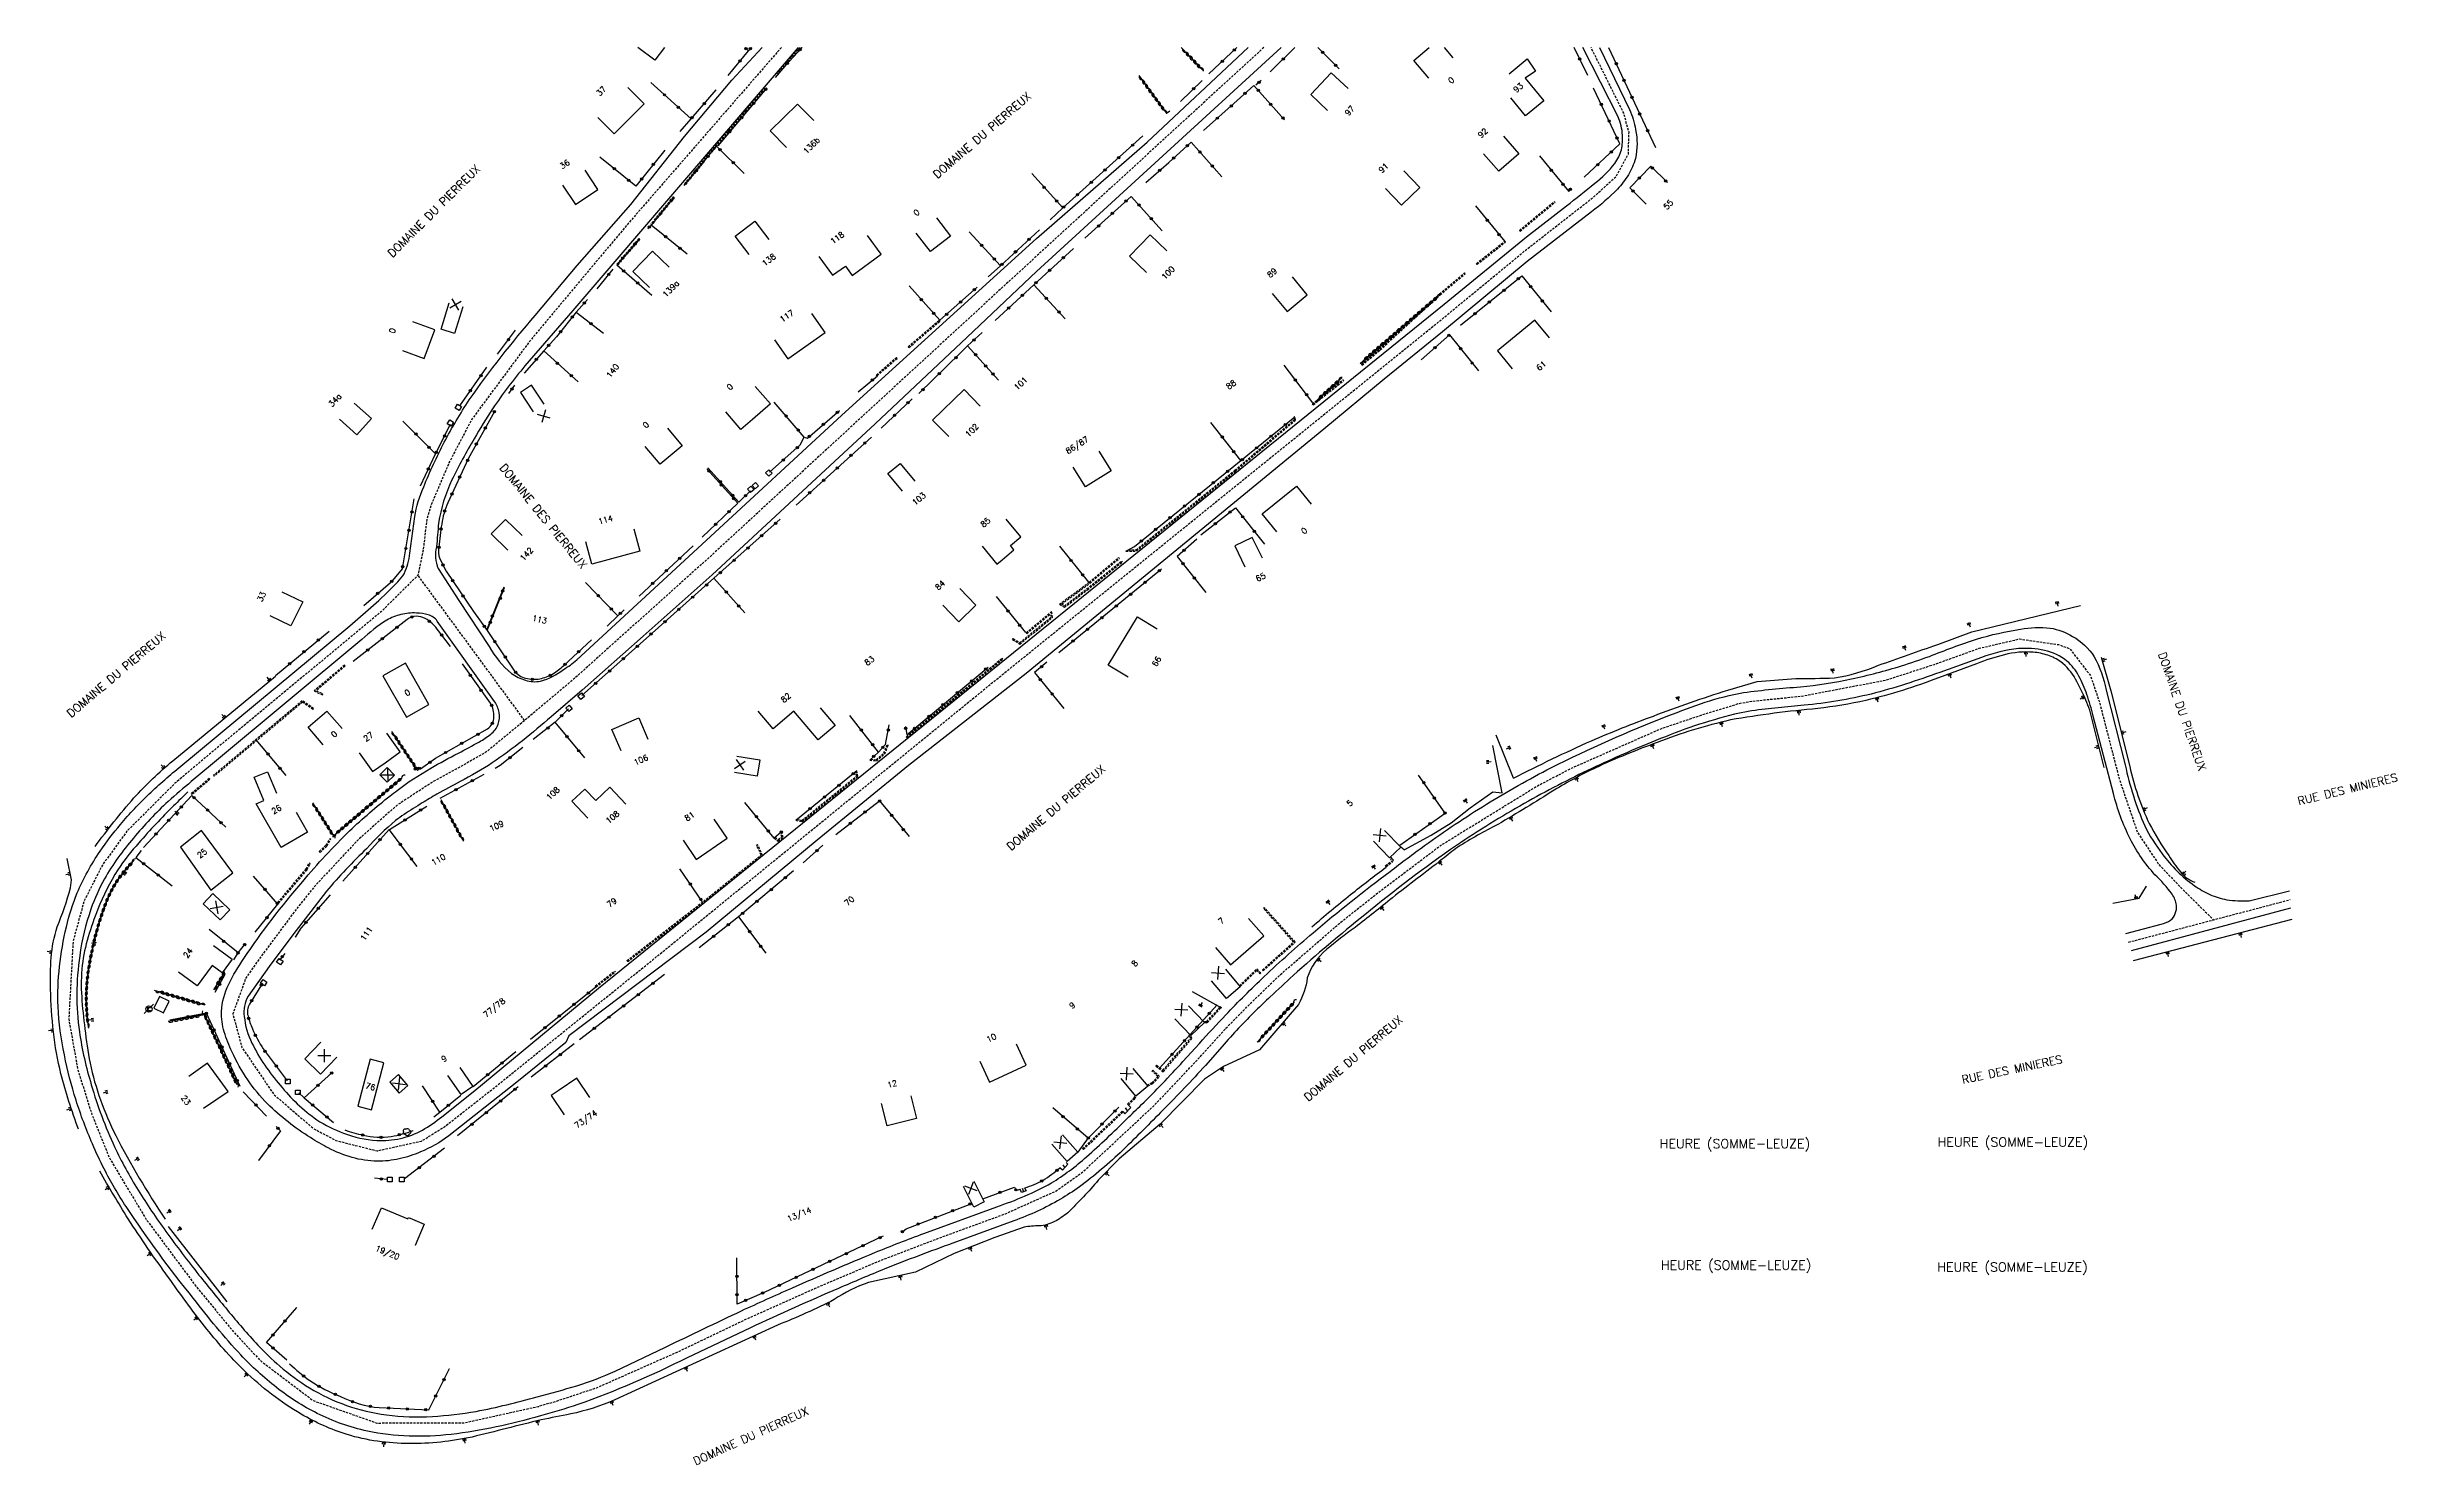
# Model space of a CAD drawing. Header units: millimetres. Extents: x 215106 to 216001, y 109646 to 110000.
# Drawn here: x 215106 to 215613, y 109694 to 110000 of the extents above; entities that cross this region are included whole.
import ezdxf
from ezdxf.enums import TextEntityAlignment as Align

# ---------------------------------------------------------------- set-up
doc = ezdxf.new("R2010")
doc.units = ezdxf.units.MM
doc.linetypes.add('DASHED', pattern=[0.75, 0.5, -0.25])
doc.layers.get('0').update_dxf_attribs({"linetype": 'CONTINUOUS'})
for name, color, linetype in [('W0001', 6, 'DASHED'), ('W0008', 7, 'CONTINUOUS'), ('W0100', 7, 'CONTINUOUS'), ('W0112', 1, 'DASHED'), ('W0211', 2, 'CONTINUOUS'), ('W0300', 7, 'CONTINUOUS'), ('W0310', 3, 'CONTINUOUS'), ('W0322', 7, 'CONTINUOUS'), ('W0471', 7, 'CONTINUOUS'), ('W0980', 7, 'CONTINUOUS'), ('W0989', 7, 'CONTINUOUS'), ('W0991', 7, 'CONTINUOUS')]:
    doc.layers.add(name, color=color, linetype=linetype)
doc.styles.get("Standard").update_dxf_attribs({"font": 'romans.shx', "width": 0.85})

# ---------------------------------------------------------------- blocks, each defined once
blk = doc.blocks.new('t112o')
at = {"color": 0, "linetype": 'Continuous'}
for p, q in [((-0.5, 0.5), (0.5, 0.5)), ((-0.5, -0.5), (-0.5, 0.5)), ((0.5, 0.5), (0.5, -0.5)), ((0.5, -0.5), (-0.5, -0.5))]:
    blk.add_line(p, q, dxfattribs=at)
blk = doc.blocks.new('T471')
for p, q in [((-0.333334, 0.333334), (-0.333334, -0.333334)), ((-0.333334, 0.333334), (0.333334, 0.333334)), ((-0.333334, 0), (0, 0)), ((0.500001, 0.500001), (1.000002, 1.000002)), ((-0.500001, -0.500001), (-1.000002, -1.000002)), ((-0.333334, -0.333334), (0.333334, -0.333334))]:
    blk.add_line(p, q)
blk.add_ellipse((0, 0), major_axis=(0.471405, 0.471405), ratio=1, start_param=5.4977871438, end_param=11.780972451)
blk = doc.blocks.new('T300')
for p, q in [((-0.8, 0.51), (-0.86, 0.34)), ((-0.86, 0.34), (-0.86, 0.17)), ((-0.86, 0.17), (-0.74, 0.06)), ((-0.69, 0.63), (-0.8, 0.51)), ((-0.8, -0.06), (-0.74, 0.06)), ((-0.74, 0.06), (-0.69, 0.11)), ((-0.57, 0.69), (-0.69, 0.63)), ((-0.46, 0.69), (-0.57, 0.69)), ((-0.29, 0.63), (-0.46, 0.69)), ((-0.29, 0.63), (-0.17, 0.74)), ((-0.23, 0.57), (-0.29, 0.63)), ((-0.17, 0.74), (-0.06, 0.8)), ((-0.06, 0.8), (0.06, 0.8)), ((0.06, 0.8), (0.23, 0.74)), ((0.23, 0.74), (0.34, 0.63)), ((0.34, 0.63), (0.4, 0.51)), ((0.46, 0.46), (0.34, 0.46)), ((0.4, 0.51), (0.4, 0.46)), ((0.57, 0.4), (0.46, 0.46)), ((0.57, 0.4), (0.69, 0.29)), ((0.69, 0.29), (0.74, 0.17)), ((0.74, 0.06), (0.69, -0.17)), ((0.74, 0.17), (0.74, 0.06)), ((-0.8, -0.17), (-0.8, -0.06)), ((-0.8, -0.23), (-0.8, -0.17)), ((-0.74, -0.34), (-0.8, -0.23)), ((-0.69, -0.4), (-0.74, -0.34)), ((-0.51, -0.46), (-0.69, -0.4)), ((-0.4, -0.46), (-0.51, -0.46)), ((-0.4, -0.46), (-0.34, -0.46)), ((-0.34, -0.46), (-0.34, -0.4)), ((-0.34, -0.51), (-0.34, -0.46)), ((-0.29, -0.63), (-0.34, -0.51)), ((-0.17, -0.74), (-0.29, -0.63)), ((-0.06, -0.8), (-0.17, -0.74)), ((0.06, -0.8), (-0.06, -0.8)), ((0.17, -0.74), (0.06, -0.8)), ((0.23, -0.69), (0.17, -0.74)), ((0.29, -0.46), (0.23, -0.46)), ((0.29, -0.63), (0.23, -0.69)), ((0.46, -0.4), (0.29, -0.46)), ((0.34, -0.51), (0.29, -0.63)), ((0.34, -0.51), (0.34, -0.46)), ((0.57, -0.34), (0.46, -0.4)), ((0.63, -0.29), (0.57, -0.34)), ((0.69, -0.17), (0.63, -0.29))]:
    blk.add_line(p, q)
blk = doc.blocks.new('t211o')
at = {"color": 0, "linetype": 'Continuous'}
for p, q in [((-0.29, 0.5), (-0.29, 0)), ((0, 1), (0, 0)), ((0.29, 0.5), (0.29, 0))]:
    blk.add_line(p, q, dxfattribs=at)
blk = doc.blocks.new('t991o')
at = {"color": 0, "linetype": 'Continuous'}
for p, q in [((-1, 1), (1, -1)), ((-1, -1), (1, 1))]:
    blk.add_line(p, q, dxfattribs=at)
blk = doc.blocks.new('t322o')
at = {"color": 0, "linetype": 'Continuous'}
for radius in [0.25, 0.15]:
    blk.add_circle((0, 0), radius, dxfattribs=at)
blk = doc.blocks.new('t310o')
at = {"color": 0, "linetype": 'Continuous'}
for centre, start, end in [((-0.5, 0.38), 216.8699, 323.1304), ((0.5, -0.37), 36.8699, 143.1303)]:
    blk.add_arc(centre, 0.625, start, end, dxfattribs=at)

msp = doc.modelspace()

# ---------------------------------------------------------------- linework, layer by layer
at = {"layer": 'W0001'}
for p, q in [((215208.91, 109854.64), (215185.86, 109886.01)), ((215555.31, 109806.75), (215590.21, 109815.94))]:
    msp.add_line(p, q, dxfattribs=at)
at = {"layer": 'W0001', "flags": 128}
for points in [[(215264.37, 110000), (215231.25, 109961.94), (215210.08, 109936.66), (215197.49, 109919.68), (215192.56, 109910.28), (215188.71, 109901.15), (215187.75, 109897.94), (215186.99, 109891.46), (215185.86, 109886.01), (215177.97, 109878.18), (215172.43, 109873.58), (215138.05, 109845.02), (215133.27, 109840.97), (215123.01, 109830.72), (215117.71, 109823.42), (215113.75, 109815.63), (215111.38, 109806.95), (215110.45, 109790.13), (215112.41, 109779.17), (215115.44, 109769.56), (215119.2, 109760.2), (215127.12, 109746.97), (215137.99, 109732.35), (215146.17, 109722.45), (215151.81, 109716.41), (215163.26, 109707.74), (215176.99, 109702.91), (215195.73, 109702.93), (215211.96, 109706.51), (215216.02, 109707.72), (215224.43, 109710.51), (215241.67, 109718.14), (215256.7, 109725.31), (215271.63, 109732), (215285.63, 109737.96), (215298.26, 109742.8), (215312.74, 109748.1), (215323.64, 109752.99), (215329.48, 109757.16), (215344.45, 109771.1), (215348.93, 109775.75), (215355.29, 109782.52), (215360.37, 109788.16), (215365.14, 109793.01), (215371.78, 109799.45), (215384.77, 109810.73), (215393.09, 109817.35), (215406.72, 109827.63), (215414.05, 109832.16), (215427.69, 109840.55), (215434.99, 109844.34), (215454.51, 109852.94), (215463.01, 109855.79), (215471.19, 109858.33), (215474.15, 109858.83), (215484.85, 109859.91), (215502.98, 109863.39), (215513.42, 109866.76), (215523.02, 109870.22), (215531.76, 109872.24), (215540.2, 109871.03), (215542.61, 109870.14), (215547.1, 109864.33), (215549.08, 109858.41), (215553.31, 109841.97), (215557.24, 109830.47), (215561.81, 109823.58), (215567.13, 109818.04), (215573.66, 109811.58), (215573.66, 109811.58)], [(215368.56, 110000), (215311.99, 109948.07), (215248.75, 109889.83), (215219.32, 109863.41), (215208.91, 109854.64), (215200.54, 109847.77), (215194.78, 109844.51), (215189.3, 109841.52), (215181.38, 109836.37), (215172.94, 109828.88), (215163.54, 109818.81), (215159.62, 109813.93), (215151.02, 109802.38), (215148.74, 109799.15), (215145.88, 109791.26), (215147.86, 109783.99), (215154.75, 109773.85), (215163.34, 109766.48), (215168.14, 109763.93), (215177.03, 109761.68), (215186.63, 109763.81), (215191.76, 109767.01), (215202.71, 109775.61), (215236.49, 109802.88), (215309.69, 109862.6), (215407.32, 109941.56), (215425.37, 109956.44), (215439.67, 109967.6), (215444.65, 109972.16), (215447.28, 109976.96), (215447.43, 109981.64), (215446.28, 109985.8), (215439.22, 110000)]]:
    msp.add_lwpolyline(points, dxfattribs=at)
at = {"layer": 'W0008'}
msp.add_line((215590.31, 109814.07), (215555.88, 109804.91), dxfattribs=at)
at = {"layer": 'W0008', "flags": 128}
for points in [[(215554.75, 109808.6), (215562.34, 109810.68, 0.0961), (215564.41, 109811.51, 0.1387), (215565.41, 109812.95, 0.1106), (215565.66, 109814.75, 0.1217), (215564.73, 109817.12, 0.0441), (215561.02, 109821.33, -0.0694), (215555.68, 109829.04, -0.0543), (215552.04, 109838.89), (215547.68, 109855.6, 0.0197), (215546.31, 109860.25, 0.0435), (215544.6, 109864.21, 0.0899), (215542.01, 109867.48, 0.1194), (215537.15, 109869.78, 0.0757), (215531.54, 109870.15, 0.066), (215523.55, 109868.22), (215514.53, 109865.03, -0.0244), (215499.7, 109860.34, -0.0354), (215485.23, 109857.92), (215476.13, 109857, 0.0314), (215470.21, 109855.98, 0.0394), (215453.21, 109850.28, 0.0145), (215439.4, 109844.28, 0.0184), (215424.8, 109836.69, 0.0204), (215410.15, 109827.63, 0.0209), (215390.36, 109812.66, 0.0138), (215374.9, 109799.55, 0.0047), (215369.95, 109794.97, 0.0054), (215366.82, 109791.97, 0.0183), (215359.56, 109784.26), (215355.94, 109780.14, -0.014), (215346.78, 109770.53, -0.0082), (215338.08, 109761.82, -0.0344), (215328.71, 109753.92, -0.0223), (215324.61, 109751.23, -0.0458), (215314.58, 109746.58), (215301.39, 109741.75, 0.0083), (215286.7, 109736.2, 0.0061), (215276.67, 109731.96, 0.0087), (215257.66, 109723.47), (215244.01, 109717, -0.0301), (215220.43, 109706.89, -0.0134), (215212.3, 109704.46, -0.0405), (215193.02, 109700.44, -0.035), (215183.94, 109700.08, -0.0448), (215174.94, 109701.16, -0.0628), (215164.07, 109704.99, -0.0496), (215155.31, 109710.57, -0.0369), (215147.62, 109717.6, -0.0241), (215137.4, 109729.82, -0.0233), (215122.83, 109749.64, -0.024), (215118.08, 109757.81, -0.0166), (215115.56, 109763.17, -0.0255), (215112.02, 109772.62, -0.0269), (215109.5, 109782.39, -0.039), (215108.15, 109792.86, -0.0375), (215108.45, 109801.52, -0.0327), (215109.95, 109810.07, -0.0385), (215112.28, 109817.39, -0.0506), (215117.25, 109826.41, -0.0256), (215121.6, 109832.18, -0.0279), (215127.82, 109838.78, -0.0174), (215134.63, 109844.8), (215171.13, 109875.06), (215176.81, 109880.04, 0.026), (215181.5, 109884.59, 0.0531), (215182.89, 109886.34, 0.098), (215184.1, 109890.75), (215185.18, 109898.66, -0.061), (215187.1, 109905.07, -0.0254), (215191.55, 109914.75, -0.0266), (215196.96, 109923.87, -0.0266), (215211.2, 109942.09), (215220.24, 109952.91), (215231.82, 109966.06), (215243.45, 109980.73), (215253.64, 109992.93), (215260.19, 110000)], [(215441.06, 110000), (215447.52, 109986.59, -0.0686), (215448.86, 109982.26, -0.1044), (215448.8, 109976.03, -0.0749), (215447.29, 109972.49, -0.0506), (215444.92, 109969.38, -0.0414), (215439.33, 109964.52), (215425.46, 109953.77), (215407.16, 109938.55), (215394.52, 109928.36), (215381.54, 109917.58), (215317.23, 109864.77), (215291.84, 109844.93), (215272.08, 109828.8), (215248.11, 109808.92), (215218.46, 109786.5), (215217.8, 109785.12), (215207.23, 109776.52), (215192.53, 109764.96, -0.068), (215186.42, 109761.45, -0.0433), (215181.83, 109759.97, -0.0584), (215177.08, 109759.44, -0.0661), (215171.64, 109760.27, -0.0486), (215166.49, 109762.32, -0.0239), (215162.66, 109764.54, -0.0568), (215153.36, 109771.84, -0.0448), (215149.1, 109777.06, -0.0398), (215145.71, 109783.03, -0.0395), (215144.03, 109787.38, -0.0779), (215143.41, 109791.8, -0.1022), (215145, 109797.68, -0.0366), (215148.27, 109803.24, -0.0295), (215160.97, 109819.87, -0.0261), (215171.1, 109830.81, -0.0216), (215179.88, 109838.39, -0.0056), (215181.35, 109839.54, -0.0325), (215188.62, 109844.33, -0.0085), (215194.6, 109847.6, 0.0107), (215199.16, 109850.06, 0.0436), (215201.57, 109851.66, 0.1327), (215203.2, 109853.82, 0.1258), (215203.38, 109856.35, 0.1132), (215202.43, 109858.73), (215190.03, 109876.11, 0.1599), (215188.1, 109877.45, 0.0715), (215185.57, 109877.85, 0.0671), (215182.16, 109877.51, 0.0696), (215179.12, 109876.32, 0.0449), (215173.74, 109872.1), (215141.47, 109845.24), (215136.92, 109841.44, 0.011), (215131.92, 109837.15, 0.0332), (215124.42, 109829.25, 0.0475), (215118.16, 109820.44, 0.0423), (215115.23, 109813.88, 0.049), (215112.81, 109803.84, 0.0344), (215112.2, 109795.61, 0.0353), (215112.74, 109787.39, 0.038), (215115.32, 109775.95, 0.0374), (215120.32, 109762.59, 0.0285), (215125.43, 109753.2, 0.018), (215131.41, 109744.3, 0.0116), (215138.57, 109734.87, 0.0052), (215144.73, 109727.29, 0.0168), (215151.3, 109719.74, 0.0249), (215156, 109715.21, 0.0423), (215162.45, 109710.49, 0.0512), (215170.45, 109706.72, 0.0513), (215179.04, 109704.65, 0.0464), (215188.98, 109704.34, 0.0309), (215198.43, 109705.43, 0.0211), (215211.62, 109708.55, 0.0111), (215220.18, 109710.97, 0.0345), (215228.44, 109714.13), (215239.32, 109719.29, -0.0018), (215255.75, 109727.15, -0.005), (215266.59, 109732.04, -0.0067), (215284.55, 109739.73, -0.0094), (215295.13, 109743.86), (215310.89, 109749.63, 0.0455), (215322.67, 109754.75, 0.0455), (215330.25, 109760.4, 0.0142), (215339.03, 109768.65, 0.0016), (215342.13, 109771.67, 0.0137), (215351.07, 109780.96), (215354.64, 109784.89, -0.0058), (215360.33, 109791.06, -0.0132), (215368.66, 109799.34, -0.0133), (215379.18, 109808.8, -0.0133), (215395.82, 109822.05, -0.0064), (215403.29, 109827.63, -0.0185), (215416.62, 109836.54, -0.0194), (215430.57, 109844.41, -0.025), (215455.8, 109855.61, -0.0151), (215463.89, 109858.57, -0.0364), (215472.18, 109860.67, -0.0174), (215484.46, 109861.9, 0.0274), (215495.48, 109863.62, 0.0234), (215506.27, 109866.44, 0.0129), (215512.3, 109868.49, -0.0135), (215522.49, 109872.22, -0.0369), (215531.97, 109874.34, -0.0765), (215538.4, 109874.59, -0.094), (215543.21, 109872.81, -0.1187), (215547.89, 109868.41, -0.0777), (215550.47, 109861.22), (215554.58, 109845.05, 0.0514), (215558.8, 109831.9, 0.0486), (215562.6, 109825.83, 0.0792), (215569.54, 109818.96, 0.0464), (215572.89, 109817.06, 0.0626), (215576.53, 109815.93, 0.0452), (215581.36, 109815.7), (215590.11, 109817.81), (215590.11, 109817.81)], [(215158.87, 109808.31), (215153.76, 109801.51), (215149.2, 109795.06, 0.1729), (215148.35, 109790.73, 0.09), (215150, 109784.95, 0.0656), (215156.13, 109775.87, 0.0715), (215164.02, 109768.42, 0.0567), (215169.79, 109765.53, 0.077), (215176.98, 109763.93, 0.0676), (215182.07, 109764.37, 0.0714), (215186.84, 109766.17, 0.0395), (215190.99, 109769.07), (215198.18, 109774.71), (215224.86, 109796.83), (215407.48, 109944.56), (215425.29, 109959.12), (215433.93, 109965.78, 0.0075), (215440.01, 109970.68, 0.0689), (215444.37, 109974.95, 0.0898), (215445.77, 109977.9, 0.0766), (215446, 109981.02, 0.1024), (215445.05, 109985.02), (215437.48, 110000)], [(215372.28, 110000), (215319.44, 109951.59), (215304.49, 109937.43), (215284.64, 109918.7), (215249.4, 109886.12), (215234.53, 109872.83), (215221.35, 109861.17), (215214.63, 109855.46, -0.0313), (215201.92, 109845.48, -0.0221), (215194.97, 109841.43, 0.0074), (215189.97, 109838.72, 0.0072), (215186.81, 109836.83, 0.01), (215182.88, 109834.35, 0.0172), (215181.05, 109833.04, 0.0356), (215174.78, 109826.95, 0.0285), (215166.11, 109817.74), (215158.87, 109808.31), (215158.87, 109808.31)], [(215208.97, 109931.23, 0.0225), (215201.98, 109921.98, 0.015), (215198.02, 109915.48, 0.0233), (215193.21, 109906.58, 0.077), (215190.32, 109897.23, 0.0027), (215189.89, 109892.17, 0.1677), (215190.23, 109887.43), (215194.67, 109880.52), (215201.25, 109870.58, 0.0918), (215206.06, 109864.81, 0.085), (215209.09, 109863.33, 0.115), (215212.34, 109863.11, 0.0965), (215217.3, 109865.66, 0.0429), (215220.17, 109867.7), (215248.1, 109893.54), (215277.38, 109920.55), (215319.49, 109958.71), (215343.39, 109979.55), (215365.2, 110000)]]:
    msp.add_lwpolyline(points, format="xyb", dxfattribs=at)
msp.add_lwpolyline([(215268.01, 110000), (215219.28, 109943.2), (215208.97, 109931.23), (215208.97, 109931.23)], dxfattribs=at)
at = {"layer": 'W0100'}
for p, q in [((215396.24, 109824.84), (215395.92, 109824.62)), ((215395.92, 109824.62), (215395.96, 109824.71)), ((215395.92, 109824.62), (215396.02, 109824.62)), ((215338.67, 109770.93), (215338.89, 109770.89)), ((215338.67, 109770.93), (215338.7, 109770.71)), ((215339.21, 109770.36), (215338.67, 109770.93)), ((215325.2, 109758.62), (215325.25, 109758.45)), ((215325.2, 109758.62), (215325.36, 109758.57)), ((215325.61, 109758.19), (215325.2, 109758.62)), ((215316.43, 109753.54), (215316.43, 109753.34)), ((215316.43, 109753.54), (215316.58, 109753.41)), ((215316.75, 109752.87), (215316.43, 109753.54))]:
    msp.add_line(p, q, dxfattribs=at)
at = {"layer": 'W0100', "flags": 128}
for points in [[(215239.1, 110000), (215237.01, 109997.23), (215233.34, 110000)], [(215404.17, 109993.39), (215400.95, 109997.21), (215404.26, 110000)], [(215407.48, 110000), (215409.36, 109997.77), (215409.36, 109997.77)], [(215421.55, 109994.33), (215425.4, 109997.51), (215427.22, 109994.89), (215425.01, 109993.35), (215429.01, 109988.5), (215425.06, 109985.23), (215421.87, 109989.09), (215421.87, 109989.09)], [(215224.68, 109984.84), (215228.22, 109981.31), (215234.74, 109987.85), (215231.2, 109991.38), (215231.2, 109991.38)], [(215382.33, 109986.4), (215378.69, 109989.83), (215383.12, 109994.53), (215386.76, 109991.1), (215386.76, 109991.1)], [(215265.46, 109978.42), (215261.95, 109981.99), (215267.82, 109987.76), (215271.33, 109984.2), (215271.33, 109984.2)], [(215420.31, 109980.8), (215423.61, 109977.05), (215419.33, 109973.27), (215416.02, 109977.02), (215416.02, 109977.02)], [(215217.08, 109970.22), (215219.87, 109966.07), (215224.74, 109969.35), (215221.95, 109973.5), (215221.95, 109973.5)], [(215398.8, 109973.34), (215402.25, 109969.72), (215398.26, 109965.92), (215394.81, 109969.54), (215394.81, 109969.54)], [(215257.4, 109955.27), (215254.35, 109959.23), (215258.6, 109962.5), (215261.64, 109958.54), (215261.64, 109958.54)], [(215297.85, 109963.2), (215300.88, 109959.23), (215296.54, 109955.9), (215293.5, 109959.88), (215293.5, 109959.88)], [(215240.12, 109952.51), (215236.54, 109956), (215232.27, 109951.64), (215235.85, 109948.14), (215235.85, 109948.14)], [(215272.48, 109954.82), (215275.43, 109950.78), (215278.17, 109952.79), (215279.68, 109950.74), (215285.93, 109955.32), (215282.97, 109959.35), (215282.97, 109959.35)], [(215347.57, 109956.04), (215343.98, 109959.52), (215339.55, 109954.95), (215343.18, 109951.42), (215343.14, 109951.47), (215343.14, 109951.47)], [(215370.39, 109946.83), (215373.59, 109942.98), (215375.77, 109944.8), (215377.94, 109946.6), (215374.75, 109950.45), (215374.75, 109950.45)], [(215195.56, 109943.97), (215193.78, 109938.24), (215190.87, 109939.14), (215192.64, 109944.87), (215192.64, 109944.87)], [(215182.53, 109934.52), (215187.23, 109932.82), (215189.48, 109939.02), (215184.78, 109940.73), (215184.78, 109940.73)], [(215430.26, 109937.27), (215427.08, 109941.13), (215419.01, 109934.46), (215422.19, 109930.6), (215422.19, 109930.6)], [(215213.15, 109922.92), (215210.4, 109927.09), (215207.98, 109925.5), (215210.73, 109921.33), (215210.73, 109921.33)], [(215258.72, 109926.8), (215261.99, 109923.02), (215258.11, 109919.66), (215255.6, 109917.5), (215252.33, 109921.28), (215252.33, 109921.28)], [(215168.94, 109919.73), (215172.63, 109916.35), (215175.81, 109919.83), (215172.12, 109923.2), (215172.12, 109923.2)], [(215239.73, 109917.79), (215242.93, 109913.94), (215238.15, 109909.96), (215234.94, 109913.8), (215234.94, 109913.8)], [(215290.53, 109904.13), (215287.36, 109907.99), (215289.99, 109910.16), (215293.16, 109906.3), (215293.16, 109906.3)], [(215332.9, 109912.82), (215335.57, 109908.59), (215330.07, 109905.11), (215327.4, 109909.34), (215327.4, 109909.34)], [(215371.37, 109895.39), (215368.23, 109899.28), (215375.61, 109905.23), (215378.75, 109901.33), (215378.75, 109901.33)], [(215205.29, 109891.44), (215201.7, 109894.92), (215204.75, 109898.07), (215208.34, 109894.58), (215208.34, 109894.58)], [(215232.47, 109896), (215233.77, 109891.18), (215223.39, 109888.38), (215222.09, 109893.21), (215222.09, 109893.21)], [(215307.7, 109892.26), (215310.9, 109888.42), (215312.02, 109889.34), (215314.58, 109891.47), (215313.81, 109892.4), (215316.08, 109894.29), (215312.89, 109898.13), (215312.89, 109898.13)], [(215368.24, 109889.66), (215366.06, 109894.16), (215362.3, 109892.34), (215364.48, 109887.83), (215364.48, 109887.83)], [(215156.48, 109882.43), (215160.97, 109880.24), (215158.44, 109875.06), (215153.95, 109877.25), (215153.95, 109877.25)], [(215302.89, 109883.11), (215306.36, 109879.51), (215302.68, 109875.97), (215299.22, 109879.57), (215299.22, 109879.57)], [(215339.24, 109864.01), (215334.96, 109866.6), (215341.28, 109877), (215345.55, 109874.4), (215345.55, 109874.4)], [(215183.37, 109855.37), (215188.21, 109858.11), (215183.14, 109867.02), (215178.29, 109864.28), (215183.37, 109855.37), (215183.37, 109855.37)], [(215165.42, 109849.38), (215162.15, 109853.16), (215166.2, 109856.67), (215169.48, 109852.89), (215169.48, 109852.89)], [(215229.72, 109848.11), (215227.75, 109852.71), (215233.57, 109855.2), (215235.54, 109850.6), (215235.54, 109850.6)], [(215272.73, 109857.39), (215275.97, 109853.58), (215272.3, 109850.47), (215267.05, 109856.66), (215262.55, 109852.84), (215259.32, 109856.65), (215259.32, 109856.65)], [(215173.16, 109847.68), (215176.07, 109843.61), (215178.75, 109845.52), (215182.02, 109847.86), (215179.11, 109851.93), (215179.11, 109851.93)], [(215159.53, 109834.83), (215162.04, 109830.51), (215156.34, 109827.2), (215150.89, 109836.67), (215152.57, 109837.37), (215150.49, 109842.36), (215153.36, 109843.56), (215155.28, 109838.94), (215155.28, 109838.94)], [(215180.82, 109842.85), (215179.25, 109844.46), (215177.64, 109842.89), (215179.21, 109841.28), (215180.82, 109842.85), (215180.82, 109842.85)], [(215254.77, 109846.91), (215259.71, 109846.14), (215259.15, 109842.6), (215254.21, 109843.38), (215254.21, 109843.38)], [(215222.55, 109833.56), (215219.13, 109837.2), (215221.91, 109839.82), (215224.26, 109837.32), (215227.33, 109840.21), (215230.76, 109836.57), (215230.76, 109836.57)], [(215243.16, 109828.77), (215245.98, 109824.64), (215252.64, 109829.2), (215249.83, 109833.33), (215249.83, 109833.33)], [(215141.1, 109817.99), (215145.9, 109821.72), (215139.09, 109830.85), (215134.59, 109827.26), (215141.1, 109817.99), (215141.1, 109817.99)], [(215143.13, 109811.55), (215145.26, 109813.75), (215141.57, 109817.25), (215139.44, 109815.04), (215143.13, 109811.55), (215143.13, 109811.55)], [(215358.09, 109805.61), (215361.39, 109801.85), (215368.56, 109808.14), (215365.26, 109811.9), (215365.26, 109811.9)], [(215141.7, 109806.04), (215145.74, 109803.09), (215143.57, 109800.13), (215141.4, 109801.72), (215138.18, 109797.32), (215134.15, 109800.27), (215134.15, 109800.27)], [(215360.25, 109800.94), (215363.47, 109797.12), (215360.5, 109794.62), (215357.28, 109798.44), (215357.28, 109798.44)], [(215130.89, 109791.51), (215132.1, 109794.02), (215130.03, 109795.02), (215128.82, 109792.51), (215130.89, 109791.51), (215130.89, 109791.51)], [(215352.29, 109793.01), (215355.73, 109789.39), (215352.8, 109786.6), (215349.35, 109790.23), (215349.35, 109790.23)], [(215168.31, 109781.89), (215164.85, 109778.28), (215161.46, 109781.53), (215164.92, 109785.14), (215164.92, 109785.14)], [(215307.23, 109781.09), (215309.32, 109776.55), (215317.21, 109780.18), (215315.12, 109784.72), (215315.12, 109784.72)], [(215139.53, 109770.92), (215144.85, 109774.52), (215143.7, 109776.12), (215140.43, 109780.66), (215136.37, 109777.75), (215136.37, 109777.75)], [(215172.9, 109771.34), (215175.82, 109770.57), (215178.46, 109780.73), (215175.54, 109781.5), (215172.9, 109771.34), (215172.9, 109771.34)], [(215179.81, 109776.54), (215181.81, 109774.17), (215183.65, 109775.81), (215181.65, 109778.18), (215179.81, 109776.54), (215179.81, 109776.54)], [(215194.89, 109779.71), (215197.74, 109775.61), (215195.2, 109773.84), (215192.35, 109777.95), (215192.35, 109777.95)], [(215223, 109773.24), (215220.2, 109777.39), (215216.37, 109774.8), (215214.64, 109773.64), (215217.43, 109769.49), (215217.43, 109769.49)], [(215292.3, 109773.54), (215293.51, 109768.69), (215287.17, 109767.1), (215285.96, 109771.95), (215285.96, 109771.95)], [(215325.08, 109765.14), (215328.37, 109761.37), (215326.08, 109759.37), (215322.79, 109763.13), (215322.79, 109763.13)], [(215325.88, 109759.2), (215326.19, 109758.83), (215325.04, 109757.55), (215324.51, 109758.05), (215324.51, 109758.05)], [(215305.93, 109755.13), (215308.15, 109750.65), (215305.89, 109749.53), (215303.67, 109754.01), (215303.67, 109754.01)], [(215316.9, 109753.68), (215317.26, 109753.08), (215316.24, 109752.67), (215315.96, 109753.4), (215315.96, 109753.4)], [(215176, 109744.8), (215177.96, 109749.41), (215183.69, 109747.01), (215183.82, 109747.31), (215184.66, 109746.95), (215187.24, 109745.85), (215185.29, 109741.25), (215185.29, 109741.25)]]:
    msp.add_lwpolyline(points, dxfattribs=at)
at = {"layer": 'W0100'}
for points in [[(215262.89, 109936.84), (215265.77, 109932.76), (215273.8, 109938.42), (215270.92, 109942.5)], [(215307.31, 109922.5), (215303.84, 109926.1), (215297.03, 109919.53), (215300.51, 109915.94)], [(215392.21, 109828.55), (215395.67, 109824.95), (215398.11, 109827.29), (215394.64, 109830.9)], [(215396.23, 109824.19), (215396.54, 109824.46), (215395.94, 109825.22)], [(215340.29, 109779.49), (215343.51, 109775.66), (215340.94, 109773.5), (215337.72, 109777.32)], [(215338.2, 109770.1), (215338.57, 109769.71), (215339.86, 109771.02), (215339.32, 109771.57)]]:
    msp.add_lwpolyline(points, dxfattribs=at)
at = {"layer": 'W0112'}
for p, q in [((215265.91, 109997.32), (215263.37, 109994.42)), ((215266.1, 109997.15), (215263.56, 109994.25)), ((215268.42, 110000), (215265.91, 109997.32)), ((215268.76, 110000), (215266.09, 109997.15)), ((215260.24, 109990.65), (215256.55, 109986.5)), ((215260.43, 109990.49), (215256.73, 109986.33)), ((215260.43, 109990.49), (215260.24, 109990.65)), ((215263.37, 109994.42), (215263.56, 109994.25)), ((215256.55, 109986.5), (215250.33, 109979.09)), ((215256.74, 109986.34), (215250.52, 109978.93)), ((215250.33, 109979.09), (215243.32, 109970.39)), ((215250.52, 109978.93), (215243.52, 109970.23)), ((215243.32, 109970.39), (215243.52, 109970.23)), ((215241.01, 109967.71), (215236.15, 109961.84)), ((215241.2, 109967.55), (215236.34, 109961.68)), ((215241.2, 109967.55), (215241.01, 109967.71)), ((215423.74, 109960.48), (215431.29, 109966.73)), ((215423.9, 109960.29), (215431.45, 109966.54)), ((215431.45, 109966.54), (215431.29, 109966.73)), ((215236.15, 109961.84), (215236.31, 109961.71)), ((215423.9, 109960.29), (215423.74, 109960.48)), ((215233.55, 109958.7), (215228.84, 109953.22)), ((215233.74, 109958.54), (215229.03, 109953.06)), ((215233.55, 109958.7), (215233.74, 109958.54)), ((215414.47, 109953.34), (215420.57, 109958.14)), ((215414.63, 109953.14), (215420.73, 109957.95)), ((215420.73, 109957.95), (215420.57, 109958.14)), ((215229.03, 109953.06), (215228.84, 109953.22)), ((215406.49, 109946.75), (215411.88, 109951.3)), ((215406.65, 109946.56), (215412.04, 109951.11)), ((215412.04, 109951.11), (215411.88, 109951.3)), ((215414.63, 109953.14), (215414.47, 109953.34)), ((215393.53, 109934.86), (215406.49, 109946.75)), ((215393.69, 109934.67), (215406.65, 109946.56)), ((215291.75, 109935.36), (215298.45, 109941.1)), ((215291.91, 109935.17), (215298.62, 109940.91)), ((215298.45, 109941.1), (215298.62, 109940.91)), ((215291.91, 109935.17), (215291.75, 109935.36)), ((215389.62, 109931.53), (215393.53, 109934.86)), ((215389.79, 109931.34), (215393.69, 109934.67)), ((215284.88, 109929.28), (215289.19, 109933.04)), ((215285.05, 109929.09), (215289.35, 109932.85)), ((215289.35, 109932.85), (215289.19, 109933.04)), ((215389.79, 109931.34), (215389.62, 109931.53)), ((215285.05, 109929.09), (215284.88, 109929.28)), ((215379.07, 109923), (215385.59, 109928.21)), ((215379.22, 109922.81), (215385.75, 109928.01)), ((215385.59, 109928.21), (215385.75, 109928.01)), ((215362.29, 109908.68), (215375.15, 109919.63)), ((215362.44, 109908.49), (215375.43, 109919.54)), ((215375.25, 109920.23), (215375.04, 109920.06)), ((215375.15, 109919.63), (215375.04, 109920.06)), ((215375.43, 109919.54), (215375.25, 109920.23)), ((215379.22, 109922.81), (215379.07, 109923)), ((215340.95, 109891.48), (215362.29, 109908.68)), ((215341.04, 109891.23), (215362.44, 109908.49)), ((215330.3, 109883.06), (215337.79, 109889.02)), ((215330.46, 109882.86), (215337.94, 109888.82)), ((215330.83, 109884.48), (215337.2, 109889.84)), ((215330.98, 109884.29), (215337.36, 109889.65)), ((215337.2, 109889.84), (215337.36, 109889.65)), ((215337.79, 109889.02), (215337.94, 109888.82)), ((215338.77, 109891.2), (215339.23, 109891.46)), ((215338.77, 109891.2), (215341.04, 109891.23)), ((215339.23, 109891.46), (215340.95, 109891.48)), ((215324.43, 109879.76), (215330.83, 109884.48)), ((215324.87, 109879.78), (215330.98, 109884.29)), ((215324.43, 109879.76), (215325.5, 109879.07)), ((215324.87, 109879.78), (215325.49, 109879.38)), ((215325.49, 109879.38), (215330.3, 109883.06)), ((215325.5, 109879.07), (215330.46, 109882.86)), ((215315.82, 109871.43), (215322.67, 109876.99)), ((215315.84, 109871.12), (215322.94, 109876.89)), ((215317.19, 109873.59), (215322.71, 109878.19)), ((215317.19, 109873.59), (215317.35, 109873.39)), ((215317.35, 109873.39), (215322.54, 109877.72)), ((215322.67, 109876.99), (215322.54, 109877.72)), ((215322.94, 109876.89), (215322.71, 109878.19)), ((215314.3, 109872.15), (215314.44, 109872.36)), ((215314.3, 109872.15), (215315.84, 109871.12)), ((215314.44, 109872.36), (215315.82, 109871.43)), ((215169.99, 109866.6), (215163.43, 109861.01)), ((215170.15, 109866.41), (215163.89, 109861.07)), ((215169.99, 109866.6), (215170.15, 109866.41)), ((215291.33, 109851.08), (215309.26, 109865.8)), ((215291.49, 109850.89), (215309.42, 109865.61)), ((215309.25, 109865.8), (215312.01, 109868.11)), ((215309.42, 109865.61), (215312.17, 109867.92)), ((215312.01, 109868.11), (215312.17, 109867.92)), ((215160.89, 109858.89), (215141.72, 109842.8)), ((215160.91, 109858.58), (215141.88, 109842.61)), ((215163.32, 109857.21), (215160.89, 109858.89)), ((215163.18, 109857), (215160.91, 109858.58)), ((215163.43, 109861.01), (215165.25, 109860.17)), ((215163.89, 109861.07), (215165.35, 109860.4)), ((215165.25, 109860.17), (215165.35, 109860.4)), ((215163.18, 109857), (215163.32, 109857.21)), ((215286.48, 109847.57), (215287.2, 109849.39)), ((215286.69, 109847.41), (215287.43, 109849.3)), ((215287.2, 109849.39), (215287.43, 109849.3)), ((215291.33, 109851.08), (215291.49, 109850.89)), ((215280.65, 109843.8), (215280.42, 109843.62)), ((215280.58, 109842.62), (215280.42, 109843.62)), ((215280.85, 109842.52), (215280.65, 109843.8)), ((215283.43, 109846.05), (215283.68, 109846.28)), ((215283.43, 109846.05), (215284.88, 109845.91)), ((215283.68, 109846.28), (215284.8, 109846.17)), ((215284.8, 109846.17), (215286.48, 109847.57)), ((215284.88, 109845.91), (215286.69, 109847.41)), ((215140.79, 109842.12), (215136.93, 109838.84)), ((215137.09, 109838.65), (215136.93, 109838.84)), ((215140.95, 109841.93), (215137.09, 109838.65)), ((215140.79, 109842.12), (215140.95, 109841.93)), ((215141.72, 109842.8), (215141.88, 109842.61)), ((215268.8, 109833.06), (215280.58, 109842.62)), ((215268.86, 109832.79), (215280.85, 109842.52)), ((215267.45, 109833.11), (215267.7, 109833.31)), ((215267.45, 109833.11), (215268.86, 109832.79)), ((215267.7, 109833.31), (215268.8, 109833.06)), ((215166.02, 109827.7), (215166.85, 109829.12)), ((215166.24, 109827.58), (215167.06, 109829)), ((215166.85, 109829.12), (215167.06, 109829)), ((215263.01, 109829.4), (215262.81, 109829.23)), ((215262.81, 109829.23), (215263.64, 109828.59)), ((215263.01, 109829.4), (215263.65, 109828.91)), ((215263.64, 109828.59), (215264.75, 109829.39)), ((215263.65, 109828.91), (215264.45, 109829.48)), ((215264.13, 109830.37), (215264.33, 109830.54)), ((215264.45, 109829.48), (215264.13, 109830.37)), ((215264.75, 109829.39), (215264.33, 109830.54)), ((215161.74, 109822.55), (215162.33, 109823.87)), ((215161.97, 109822.45), (215162.56, 109823.77)), ((215162.33, 109823.87), (215162.56, 109823.77)), ((215164.54, 109826.33), (215166.07, 109827.76)), ((215164.71, 109826.15), (215164.54, 109826.33)), ((215164.71, 109826.15), (215166.24, 109827.58)), ((215247.53, 109815.57), (215259.98, 109825.58)), ((215247.68, 109815.38), (215260.29, 109825.51)), ((215259, 109827.72), (215259.23, 109827.82)), ((215259.98, 109825.58), (215259, 109827.72)), ((215260.29, 109825.51), (215259.23, 109827.82)), ((215394.83, 109823.3), (215396.16, 109824.28)), ((215394.97, 109823.1), (215394.83, 109823.3)), ((215394.97, 109823.1), (215396.31, 109824.08)), ((215396.31, 109824.08), (215396.16, 109824.28)), ((215155.58, 109815.33), (215161.78, 109822.61)), ((215155.77, 109815.16), (215161.97, 109822.45)), ((215155.58, 109815.33), (215155.77, 109815.16)), ((215231.01, 109802.77), (215247.53, 109815.58)), ((215231.16, 109802.57), (215247.68, 109815.38)), ((215368.66, 109814.23), (215368.47, 109814.06)), ((215374.99, 109806.81), (215368.47, 109814.06)), ((215375.34, 109806.79), (215368.66, 109814.23)), ((215231.01, 109802.77), (215231.16, 109802.57)), ((215368.26, 109800.76), (215374.99, 109806.81)), ((215368.43, 109800.57), (215375.34, 109806.79)), ((215224.17, 109797.28), (215228.29, 109800.48)), ((215224.32, 109797.08), (215228.44, 109800.29)), ((215228.29, 109800.48), (215228.44, 109800.29)), ((215363.27, 109797.36), (215367.04, 109800.99)), ((215363.43, 109797.17), (215367.03, 109800.64)), ((215367.03, 109800.64), (215367.7, 109799.95)), ((215367.04, 109800.99), (215367.88, 109800.12)), ((215367.88, 109800.12), (215367.7, 109799.95)), ((215368.26, 109800.76), (215368.43, 109800.57)), ((215224.26, 109797.09), (215224.17, 109797.28)), ((215356.23, 109789.62), (215359.15, 109792.83)), ((215356.33, 109789.36), (215359.34, 109792.66)), ((215359.34, 109792.66), (215359.15, 109792.83)), ((215355.74, 109789.64), (215355.73, 109789.39)), ((215355.73, 109789.39), (215356.33, 109789.36)), ((215355.74, 109789.64), (215356.23, 109789.62)), ((215346.78, 109779.11), (215352.72, 109786)), ((215346.82, 109778.76), (215352.99, 109785.94)), ((215352.72, 109786), (215352.42, 109787)), ((215352.99, 109785.94), (215352.8, 109786.6)), ((215344.38, 109776.36), (215345.68, 109777.75)), ((215344.58, 109779.13), (215344.41, 109778.95)), ((215345.68, 109777.75), (215344.41, 109778.95)), ((215344.53, 109776.15), (215346.04, 109777.76)), ((215346.04, 109777.76), (215344.58, 109779.13)), ((215345.4, 109780.19), (215345.24, 109780)), ((215345.24, 109780), (215346.82, 109778.76)), ((215345.4, 109780.19), (215346.78, 109779.11)), ((215339.14, 109771.75), (215340.46, 109773.08)), ((215339.32, 109771.57), (215340.67, 109772.94)), ((215340.46, 109773.08), (215340.76, 109773.71)), ((215340.67, 109772.94), (215340.94, 109773.5)), ((215344.38, 109776.36), (215343.34, 109775.86)), ((215344.53, 109776.15), (215343.51, 109775.66)), ((215329.42, 109762.16), (215338.03, 109770.29)), ((215329.59, 109761.98), (215338.2, 109770.1)), ((215338.2, 109770.1), (215338.03, 109770.29)), ((215339.32, 109771.57), (215339.14, 109771.75)), ((215329.42, 109762.16), (215329.59, 109761.98))]:
    msp.add_line(p, q, dxfattribs=at)
at = {"layer": 'W0211'}
for p, q in [((215420.02, 109839.04), (215418, 109849.23)), ((215422.48, 109842.16), (215418.71, 109851.45)), ((215398.89, 109826.67), (215398.11, 109827.29)), ((215590.56, 109811.63), (215556.33, 109802.73)), ((215359.49, 109792.54), (215353.18, 109796.06)), ((215131.92, 109745.33), (215144.62, 109729.08))]:
    msp.add_line(p, q, dxfattribs=at)
at = {"layer": 'W0211', "flags": 128}
for points in [[(215422.48, 109842.16, -0.0139), (215439.3, 109850.26, -0.0127), (215452.68, 109855.6, -0.0184), (215468.8, 109861.18), (215475.13, 109863.05), (215483.46, 109863.69, 0.0065), (215491.79, 109863.84, 0.0612), (215501.29, 109866.56, -0.0001), (215514.09, 109871.06), (215521.48, 109873.76), (215544.92, 109879.44), (215544.92, 109879.44)], [(215550.04, 109844.48), (215546.92, 109856.87, 0.0437), (215546.09, 109859.03, 0.0283), (215543.85, 109863.59, 0.1013), (215540.67, 109867.3, 0.0759), (215537.87, 109868.72, 0.058), (215534.74, 109869.38, 0.0827), (215528.49, 109868.83, 0.0303), (215522.48, 109866.9), (215514.25, 109863.84, -0.0332), (215498.59, 109858.97, -0.0251), (215488.21, 109857.22, 0.0211), (215469.38, 109854.76, 0.0366), (215453.5, 109849.87, 0.0226), (215440.25, 109844.43, 0.0239), (215431.29, 109839.61, -0.0093), (215419.08, 109832.17, 0.0269), (215410.47, 109827.28, 0.0154), (215407.09, 109824.67, -0.0002), (215396.32, 109816.36, -0.0081), (215388.25, 109809.93, 0.0251), (215382.07, 109805.14, 0.1375), (215377.92, 109799.04, -0.1025), (215376.01, 109793.33), (215367.62, 109783.5), (215359.88, 109779.92), (215355.77, 109777.15), (215346.13, 109767.48), (215337.32, 109759.99), (215332.78, 109755.33, -0.0262), (215326.2, 109748.32, -0.059), (215323.31, 109746.4, -0.0959), (215320.05, 109745.46, 0.0647), (215316.77, 109745.17), (215310.48, 109742.97), (215301.68, 109739.54), (215293.31, 109735.49), (215283.2, 109733.23, 0.0738), (215275.77, 109729.55, -0.022), (215263.55, 109724.06), (215228.38, 109707.93, -0.054), (215218.85, 109704.86, -0.0012), (215212.49, 109703.6, -0.0006), (215197.55, 109699.88, -0.0252), (215190.8, 109698.8, -0.0287), (215183.95, 109698.46, -0.0333), (215177.16, 109698.96, -0.0388), (215170.55, 109700.42, -0.0572), (215160.65, 109704.82, -0.0321), (215154.25, 109709.12, -0.0282), (215148.42, 109714.15, -0.0338), (215139.76, 109723.85, -0.0119), (215131.99, 109734.34, -0.0139), (215123.27, 109747.04, -0.0103), (215117.14, 109757.32), (215117.14, 109757.32)], [(215116.12, 109827.39, -0.0223), (215124.52, 109837.9, -0.037), (215132.93, 109845.93), (215155.08, 109864.19), (215155.08, 109864.19)], [(215549.41, 109868.32), (215551.47, 109861.01), (215555.58, 109844.7, 0.0537), (215559.77, 109832.39, 0.0292), (215563.98, 109825.45, 0.0344), (215566.51, 109821.95, 0.1383), (215569.66, 109819.69, 0.1026), (215569.66, 109819.69), (215569.66, 109819.69)], [(215136.18, 109839.21, 0.0037), (215133.08, 109836.2, 0.018), (215125.59, 109828.22, 0.0344), (215121.02, 109822.37, 0.0492), (215116.75, 109813.86, 0.0245), (215114.64, 109807.9, 0.0427), (215113.36, 109801.77, 0.0432), (215113.24, 109794.93, 0.0159), (215113.92, 109788.04, 0.0199), (215115.05, 109780.65, 0.0359), (215117.32, 109772.68, 0.0273), (215120.58, 109765.03, 0.0299), (215131.29, 109746.93), (215131.29, 109746.93)], [(215112.53, 109766.39, -0.0241), (215108.75, 109778.35, -0.0313), (215107.15, 109787.37, -0.0227), (215106.52, 109796.58, -0.0275), (215106.66, 109803.43, -0.0574), (215107.94, 109810.07, 0.0375), (215110.79, 109818.48), (215111.07, 109820.22), (215110.12, 109824.86), (215110.12, 109824.86)], [(215378.92, 109810.06, -0.0085), (215387.3, 109817.06, -0.0075), (215394.98, 109822.95), (215394.98, 109822.95)]]:
    msp.add_lwpolyline(points, format="xyb", dxfattribs=at)
for points in [[(215398.89, 109826.67), (215404.68, 109829.87), (215409, 109832.5), (215413.13, 109835.75), (215418.01, 109839.2), (215420.02, 109839.04), (215420.02, 109839.04)], [(215551.94, 109815.18), (215557.6, 109816.23), (215559.22, 109818.83), (215559.22, 109818.83)]]:
    msp.add_lwpolyline(points, dxfattribs=at)
at = {"layer": 'W0310'}
for p, q in [((215355.36, 109995.06), (215350.67, 110000)), ((215341.55, 109993.91), (215347.46, 109985.84)), ((215389.37, 109931.77), (215406.3, 109946.33)), ((215379.59, 109923.38), (215385.38, 109928.61)), ((215185.49, 109844.33), (215180.19, 109852.27)), ((215190.78, 109837.54), (215195.58, 109828.76)), ((215141.79, 109796.49), (215143.76, 109799.64)), ((215139.87, 109793.15), (215129, 109796.33)), ((215367.09, 109785.14), (215375.19, 109793.85))]:
    msp.add_line(p, q, dxfattribs=at)
at = {"layer": 'W0310', "flags": 128}
for points in [[(215163.07, 109836.86), (215167.6, 109829.73), (215182.4, 109842.22), (215182.4, 109842.22)], [(215146.8, 109775.95), (215139.75, 109791.09), (215131.89, 109789.59), (215131.89, 109789.59)]]:
    msp.add_lwpolyline(points, dxfattribs=at)
msp.add_lwpolyline([(215124.56, 109824.42, 0.0357), (215121.17, 109820.43, 0.0587), (215118.34, 109814.9, 0.0428), (215115.38, 109804.43, 0.0515), (215114.21, 109794.64, 0.0264), (215114.7, 109788.19), (215114.7, 109788.19)], format="xyb", dxfattribs=at)
at = {"layer": 'W0322'}
for p, q in [((215257.25, 109999.25), (215256.46, 110000)), ((215356.69, 109994.27), (215362.73, 110000)), ((215443.03, 110000), (215453.13, 109978.37)), ((215244.84, 109984.6), (215236.14, 109992.43)), ((215261.24, 109991.28), (215250.62, 109978.72)), ((215350.53, 109988.31), (215355.27, 109992.85)), ((215367.96, 109992.88), (215366.86, 109991.87)), ((215347.78, 109985.92), (215348.27, 109986.27)), ((215325.12, 109965.33), (215318.43, 109972.76)), ((215414.27, 109965.76), (215420.64, 109958.05)), ((215244.03, 109955.35), (215236.25, 109961.63)), ((215311.68, 109952.84), (215304.88, 109960.18)), ((215227.99, 109952.08), (215224.5, 109947.89)), ((215325.65, 109941.41), (215318.85, 109948.74)), ((215220.07, 109942.82), (215225.91, 109938.28)), ((215203.01, 109933.72), (215206.95, 109938.94)), ((215220.44, 109927.75), (215213.05, 109934.49)), ((215304.58, 109935.58), (215311.24, 109928.12)), ((215194.91, 109922.58), (215200.75, 109930.91)), ((215303.06, 109934.01), (215294.04, 109925.23)), ((215379.15, 109923.24), (215372.92, 109931.37)), ((215206.73, 109927.03), (215205.4, 109925.25)), ((215280.91, 109925.6), (215285.09, 109929.1)), ((215189.69, 109912.24), (215182.61, 109919.3)), ((215269.31, 109915.83), (215262.78, 109923.4)), ((215292.6, 109924.12), (215285.88, 109917.79)), ((215283.82, 109915.84), (215267.52, 109901.17)), ((215363.59, 109910.76), (215357.14, 109919.01)), ((215233.63, 109881.52), (215245.31, 109892.36)), ((215324.39, 109892.29), (215330.71, 109884.54)), ((215222.04, 109884.43), (215229.03, 109877.27)), ((215256.44, 109877.87), (215249.79, 109885.35)), ((215346.45, 109887.35), (215324.27, 109869.27)), ((215200.75, 109874.2), (215204.49, 109883.48)), ((215200.82, 109874.09), (215204.56, 109883.36)), ((215310.78, 109881.39), (215317.1, 109873.63)), ((215155.11, 109864.36), (215166.68, 109873.96)), ((215221.88, 109846.54), (215215.5, 109854.24)), ((215285.33, 109847.82), (215279.17, 109855.7)), ((215157.37, 109842.79), (215150.94, 109850.45)), ((215267.45, 109833.11), (215280.65, 109843.8)), ((215200.1, 109843), (215190.56, 109837.79)), ((215187.78, 109836.09), (215179.7, 109831.04)), ((215179.64, 109831.08), (215169.67, 109819.95)), ((215185.68, 109823.11), (215179.64, 109831.08)), ((215273.33, 109827.68), (215269.08, 109823.88)), ((215247.26, 109815.57), (215242.42, 109822.58)), ((215147, 109804.45), (215140.79, 109809.49)), ((215255.08, 109812.24), (215260.99, 109804.38)), ((215157.11, 109804.31), (215155.95, 109802.89)), ((215239.12, 109799.81), (215220.76, 109785.68)), ((215210.18, 109785.78), (215224.26, 109797.09)), ((215346.03, 109779.55), (215358.5, 109793.25)), ((215197.8, 109775.62), (215207.04, 109783.17)), ((215219.62, 109784.82), (215210.3, 109777.57)), ((215161.29, 109773.17), (215167.24, 109778.51)), ((215153.14, 109769.21), (215148.1, 109774.45)), ((215190.56, 109770.02), (215186.83, 109775.76)), ((215207.51, 109775.5), (215194.4, 109764.9)), ((215330.62, 109764.44), (215322.99, 109770.97)), ((215191.63, 109762.27), (215182.99, 109755.64)), ((215179.22, 109755.5), (215176.5, 109755.76))]:
    msp.add_line(p, q, dxfattribs=at)
at = {"layer": 'W0322', "flags": 128}
for points in [[(215252.88, 109993.97), (215257.25, 109999.25), (215257.96, 110000)], [(215263.11, 109993.51), (215265.96, 109996.92), (215268.86, 110000)], [(215369.89, 109994.73), (215375.27, 110000)], [(215380.24, 110000), (215384.8, 109995.34), (215384.8, 109995.34)], [(215438.52, 109993.92), (215435.59, 110000)], [(215242.47, 109981.83), (215244.84, 109984.6), (215250.27, 109990.86), (215250.27, 109990.86)], [(215355.54, 109982.06), (215362.81, 109988.54), (215366.37, 109991.79), (215373.05, 109984.35), (215373.05, 109984.35)], [(215437.76, 109971.95), (215445.47, 109979.15), (215439.78, 109991.21), (215439.78, 109991.21)], [(215322.42, 109962.77), (215325.12, 109965.33), (215342.45, 109980.91), (215342.45, 109980.91)], [(215239.18, 109977.83), (215232.95, 109970.05), (215225.14, 109976.3), (215225.14, 109976.3)], [(215243.44, 109970.27), (215250.33, 109978.69), (215256.34, 109972.74), (215256.34, 109972.74)], [(215343.05, 109970.85), (215348.03, 109975.16), (215352.89, 109979.53), (215359.51, 109972.03), (215359.51, 109972.03)], [(215428.08, 109976.56), (215434.45, 109968.86), (215434.93, 109969.58), (215434.93, 109969.58)], [(215451.14, 109966.18), (215447.58, 109969.69), (215452.14, 109974.33), (215455.71, 109970.82), (215455.71, 109970.82)], [(215241.18, 109967.73), (215236.25, 109961.63), (215235.49, 109960.79), (215235.49, 109960.79)], [(215329.89, 109958.77), (215339.91, 109967.83), (215346.61, 109960.41), (215346.61, 109960.41)], [(215309.02, 109950.44), (215311.65, 109952.83), (215320.07, 109960.62), (215320.07, 109960.62)], [(215309.05, 109950.45), (215311.68, 109952.84), (215320.07, 109960.63), (215320.07, 109960.63)], [(215233.64, 109958.62), (215228.81, 109953.04), (215236.37, 109946.49), (215236.37, 109946.49)], [(215327.48, 109956.57), (215318.85, 109948.74), (215310.54, 109941.02), (215310.54, 109941.02)], [(215411.06, 109940.01), (215424.31, 109950.67), (215430.58, 109942.88), (215430.58, 109942.88)], [(215222.45, 109945.58), (215220.07, 109942.82), (215215.82, 109937.53), (215213.05, 109934.49), (215208.79, 109929.64), (215208.79, 109929.64)], [(215306.65, 109948.23), (215298.57, 109941.06), (215291.93, 109948.54), (215291.93, 109948.54)], [(215307.75, 109938.4), (215304.58, 109935.58), (215303.06, 109934.01), (215303.06, 109934.01)], [(215402.51, 109932.51), (215408.64, 109937.91), (215414.91, 109930.13), (215414.91, 109930.13)], [(215261.82, 109908.25), (215268.41, 109914.15), (215269.31, 109915.83), (215270, 109915.64), (215276.88, 109921.59), (215276.88, 109921.59)], [(215338.77, 109891.2), (215340.62, 109892.23), (215363.59, 109910.76), (215375.25, 109920.23), (215375.25, 109920.23)], [(215186.39, 109905.31), (215189.69, 109912.24), (215192.87, 109918.62), (215192.87, 109918.62)], [(215257.71, 109904.21), (215255.16, 109901.78), (215248.46, 109909.2), (215248.46, 109909.2)], [(215247.27, 109894.21), (215254.98, 109901.57), (215248.24, 109909), (215248.24, 109909)], [(215174.15, 109879.49), (215180.45, 109884.89), (215182.51, 109887.36), (215185.03, 109902.51), (215185.03, 109902.51)], [(215354.95, 109894.7), (215362.45, 109900.56), (215368.67, 109892.73), (215368.67, 109892.73)], [(215264.11, 109898.13), (215249.79, 109885.35), (215235.15, 109872.34), (215221.29, 109860), (215221.29, 109860)], [(215354.07, 109893.82), (215349.82, 109890.08), (215356.05, 109882.26), (215356.05, 109882.26)], [(215226.7, 109875), (215229.03, 109877.27), (215230.38, 109878.52), (215230.38, 109878.52)], [(215291.16, 109853.31), (215291.44, 109851.54), (215309.01, 109866.14), (215309.01, 109866.14)], [(215321.68, 109867.24), (215319.05, 109864.99), (215325.37, 109857.24), (215325.37, 109857.24)], [(215218.39, 109857.13), (215215.5, 109854.24), (215210.78, 109850.56), (215210.78, 109850.56)], [(215283.43, 109846.05), (215285.33, 109847.82), (215286.81, 109849.47), (215287.64, 109853.68), (215287.64, 109853.68)], [(215208.54, 109848.8), (215203.63, 109844.91), (215202.51, 109844.25), (215202.51, 109844.25)], [(215126.57, 109827.2), (215137.04, 109838.44), (215144.35, 109831.62), (215144.35, 109831.62)], [(215397.93, 109827.74), (215407.73, 109834.63), (215401.97, 109842.81), (215401.97, 109842.81)], [(215264.33, 109830.54), (215262.81, 109829.23), (215256.43, 109836.93), (215256.43, 109836.93)], [(215276.1, 109830.01), (215285.58, 109837.29), (215291.93, 109829.57), (215291.93, 109829.57)], [(215126.07, 109826.53), (215124.93, 109825.07), (215132.79, 109818.89), (215132.79, 109818.89)], [(215150.73, 109808.92), (215155.63, 109814.98), (215150.37, 109821.01), (215150.37, 109821.01)], [(215266.99, 109822.13), (215255.08, 109812.24), (215246.59, 109805.57), (215246.59, 109805.57)], [(215166.89, 109816.96), (215160.56, 109809.75), (215159.32, 109807.85), (215159.32, 109807.85)], [(215146.11, 109802.95), (215147, 109804.45), (215148.65, 109806.44), (215148.65, 109806.44)], [(215142.09, 109795.98), (215144.19, 109799.7), (215143.63, 109800.1), (215143.63, 109800.1)], [(215147.48, 109775.61), (215140.16, 109791.4), (215132.3, 109789.9), (215132.3, 109789.9)], [(215160.17, 109774.25), (215161.29, 109773.17), (215167.59, 109767.82), (215167.59, 109767.82)], [(215189.27, 109769.06), (215190.56, 109770.02), (215195.13, 109773.75), (215195.13, 109773.75)], [(215155.26, 109766.94), (215156.17, 109766.02), (215151.42, 109759.59), (215151.42, 109759.59)], [(215328.44, 109761.39), (215330.67, 109764.51), (215337.22, 109771.15), (215337.22, 109771.15)], [(215307.84, 109751.35), (215314.72, 109753.88), (215315.05, 109753.14), (215315.96, 109753.4), (215315.96, 109753.4)], [(215290.34, 109744.12), (215291.29, 109744.85), (215305.52, 109750.34), (215305.52, 109750.34)], [(215286.37, 109743.23), (215285.96, 109743.09), (215260.64, 109731.1), (215254.8, 109728.6), (215254.7, 109738.6), (215254.7, 109738.6)], [(215157.55, 109716.48), (215153.13, 109720.32), (215159.7, 109727.86), (215159.7, 109727.86)]]:
    msp.add_lwpolyline(points, dxfattribs=at)
for points in [[(215202.42, 109921.37), (215196.7, 109911.12), (215192.31, 109901.67, 0.0665), (215190.99, 109897.07, 0.017), (215190.39, 109892.09, 0.1417), (215190.59, 109889.58), (215191.96, 109886.9), (215197.86, 109878.19), (215197.86, 109878.19)], [(215192.9, 109870.63), (215190.32, 109873.97, 0.1117), (215187.4, 109876.68, 0.1228), (215185.46, 109877.15, 0.158), (215183.52, 109876.47), (215171.88, 109867.37), (215171.88, 109867.37)], [(215197.86, 109878.19), (215200.82, 109874.09), (215206.75, 109865.32, 0.1806), (215209.12, 109863.77, 0.1059), (215212.19, 109863.65, 0.0938), (215215.02, 109864.72, 0.0516), (215217.37, 109866.53), (215223.34, 109872.04), (215223.34, 109872.04)], [(215185.12, 109844.04), (215185.8, 109844.47), (215186.44, 109844.16), (215189.66, 109846.51), (215200.91, 109852.8, 0.2465), (215202.24, 109855.37, 0.1662), (215201.51, 109858.39), (215195.45, 109866.84), (215195.45, 109866.84)], [(215152.29, 109797.88), (215149.47, 109793.39, 0.1991), (215149.16, 109790.82, 0.0489), (215150.15, 109788.06, 0.0598), (215152.46, 109783.72), (215157.65, 109776.81), (215157.65, 109776.81)], [(215170.07, 109766.21, 0.0255), (215174.01, 109765.07, 0.091), (215180.11, 109764.79, 0.0447), (215184.82, 109766.09), (215184.82, 109766.09)], [(215316.9, 109753.68, 0.0436), (215320.88, 109755.35, 0.0456), (215324.51, 109758.05), (215324.51, 109758.05)], [(215158.14, 109715.72, 0.0339), (215162.5, 109712.06, 0.0504), (215169.11, 109708.63, 0.0897), (215177.5, 109706.23), (215188.23, 109705.74), (215192.69, 109714.69), (215192.69, 109714.69)]]:
    msp.add_lwpolyline(points, format="xyb", dxfattribs=at)

# ---------------------------------------------------------------- block references
at = {"layer": 'W0112'}
for p, rotation in [((215192.89, 109918.91), 239.3139), ((215194.58, 109922.29), 239.3139), ((215257.74, 109904.56), 222.3975), ((215258.72, 109905.35), 222.3975), ((215261.65, 109908.09), 222.3975), ((215221.11, 109859.87), 219.9313), ((215218.48, 109857.25), 219.9313), ((215156.03, 109802.54), 235.6286), ((215152.56, 109798.01), 235.6286)]:
    msp.add_blockref('t112o', p, dxfattribs=dict(at, rotation=rotation))
for p in [(215157.73, 109776.66), (215159.89, 109774.33), (215179.82, 109755.52), (215182.4, 109755.48)]:
    msp.add_blockref('t112o', p, dxfattribs=at)
at = {"layer": 'W0211'}
for p, rotation in [((215539.87, 109880.3), 192.9037338482008), ((215520.78, 109875.71), 201.3212445673719), ((215506.83, 109870.7), 201.3212445673719), ((215533.16, 109869.45), 184.2161711422243), ((215153.88, 109863.2), 39.50240311997204), ((215473.69, 109864.71), 199.9558729685311), ((215491.39, 109865.82), 187.6329086628704), ((215516.62, 109864.72), 200.391542046559), ((215549.62, 109867.59), 285.7237516952508), ((215457.91, 109859.75), 199.041616154615), ((215500.98, 109859.55), 193.627132086892), ((215545.75, 109859.8), 119.999197744712), ((215144.14, 109855.18), 39.5024031192698), ((215441.87, 109853.66), 201.0513919967982), ((215467.36, 109854.27), 193.7012537000492), ((215484.1, 109856.75), 185.9798456824821), ((215421.86, 109848.9), 112.1930525619667), ((215452.41, 109849.46), 200.624551651236), ((215548.9, 109849.02), 104.1555449307881), ((215553.76, 109851.91), 284.1372654209123), ((215131.03, 109844.32), 40.02840673313766), ((215416.66, 109845.63), 272.394020798057), ((215427.16, 109846.74), 200.8439978422549), ((215435.99, 109842.28), 208.7387510634327), ((215134.11, 109834.36), 48.8905578166538), ((215411.94, 109837.6), 215.0973805976259), ((215421.84, 109833.75), 210.2527304213214), ((215558.46, 109835.32), 294.6920063854425), ((215118.99, 109831.18), 51.76989751226826), ((215392.12, 109823.32), 214.4189654174326), ((215406.46, 109824.17), 217.2101839075079), ((215110.79, 109821.61), 101.9087359775682), ((215122.81, 109821.5), 58.35752351213778), ((215567.07, 109821.35), 320.6181235597314), ((215382.24, 109815.69), 218.4076089140019), ((215393.88, 109814.39), 219.1255285498429), ((215556.98, 109816.12), 15.88201501740795), ((215579.46, 109808.75), 194.5827358422999), ((215106.78, 109804.62), 79.71896884197054), ((215116.3, 109806.4), 76.993103244201), ((215380.15, 109803.13), 233.9485683191774), ((215563.71, 109804.65), 194.5827358417707), ((215354.71, 109792.89), 330.5248833021936), ((215107.1, 109787.76), 95.86843529587007), ((215115.82, 109790.05), 93.73033436160858), ((215372.58, 109789.32), 229.5119650610755), ((215359.43, 109779.62), 213.9382384549564), ((215118.9, 109774.52), 106.7396882802711), ((215110.98, 109770.85), 108.1248872702905), ((215346.13, 109767.48), 220.3911759979035), ((215125.57, 109760.12), 118.2551629963641), ((215334.41, 109757.01), 225.6950080051467), ((215119.14, 109753.87), 120.2092043164154), ((215132.46, 109748.86), 123.0609697517917), ((215134.72, 109745.13), 127.6760738339216), ((215321.5, 109745.71), 189.840133863546), ((215128.23, 109739.64), 124.7895297003002), ((215305.1, 109740.87), 201.3001237928669), ((215144.03, 109733.23), 130.57036524586), ((215290.02, 109734.76), 192.603771920344), ((215274.37, 109728.8), 206.2326939883368), ((215138.26, 109725.78), 127.1571185308016), ((215258.43, 109721.71), 204.6326055079153), ((215149.01, 109713.59), 136.0479766460441), ((215243.69, 109714.95), 204.6326055077061), ((215227.67, 109707.62), 200.6255072762933), ((215162.94, 109703.55), 151.7110702841927), ((215211.7, 109703.43), 193.1405858714264), ((215178.59, 109698.78), 172.596777701195), ((215195.93, 109699.55), 188.7327609467256)]:
    msp.add_blockref('t211o', p, dxfattribs=dict(at, rotation=rotation))
at = {"layer": 'W0300'}
msp.add_blockref('T300', (215183.56, 109765.71), dxfattribs=at)
at = {"layer": 'W0310'}
for p, rotation in [((215351.65, 109998.97), 133.4874378002299), ((215352.45, 109998.13), 133.4874378002299), ((215353.24, 109997.29), 133.4874378002299), ((215354.04, 109996.45), 133.4874378002299), ((215354.83, 109995.61), 133.4874378002299), ((215342.24, 109992.98), 306.1804970801323), ((215342.92, 109992.04), 306.1804970801323), ((215343.6, 109991.11), 306.1804970801323), ((215344.28, 109990.18), 306.1804970801323), ((215344.96, 109989.25), 306.1804970801323), ((215345.65, 109988.32), 306.1804970801323), ((215346.33, 109987.38), 306.1804970801323), ((215347.01, 109986.45), 306.1804970801323), ((215403.38, 109943.82), 40.69944888797411), ((215404.25, 109944.57), 40.69944888797411), ((215405.13, 109945.32), 40.69944888797411), ((215406, 109946.08), 40.69944888797411), ((215398.12, 109939.3), 40.69944888797411), ((215399, 109940.05), 40.69944888797411), ((215399.87, 109940.8), 40.69944888797411), ((215400.75, 109941.56), 40.69944888797411), ((215401.63, 109942.31), 40.69944888797411), ((215402.5, 109943.06), 40.69944888797411), ((215391.99, 109934.03), 40.69944888797411), ((215392.87, 109934.78), 40.69944888797411), ((215393.74, 109935.53), 40.69944888797411), ((215394.62, 109936.28), 40.69944888797411), ((215395.5, 109937.04), 40.69944888797411), ((215396.37, 109937.79), 40.69944888797411), ((215397.25, 109938.54), 40.69944888797411), ((215390.24, 109932.52), 40.69944888797411), ((215391.12, 109933.27), 40.69944888797411), ((215380.44, 109924.15), 42.07527936009004), ((215381.3, 109924.93), 42.07527936009004), ((215382.16, 109925.7), 42.07527936009004), ((215383.02, 109926.48), 42.07527936009004), ((215383.87, 109927.25), 42.07527936009004), ((215384.73, 109928.02), 42.07527936009004), ((215180.83, 109851.31), 123.7555032897554), ((215181.47, 109850.35), 123.7555032897554), ((215182.11, 109849.39), 123.7555032897554), ((215182.76, 109848.42), 123.7555032897554), ((215183.4, 109847.46), 123.7555032897554), ((215184.04, 109846.5), 123.7555032897554), ((215184.68, 109845.54), 123.7555032897554), ((215185.32, 109844.58), 123.7555032897554), ((215177.03, 109837.69), 40.18662906873492), ((215177.91, 109838.43), 40.18662906873492), ((215178.79, 109839.18), 40.18662906873492), ((215179.67, 109839.92), 40.18662906873492), ((215180.56, 109840.67), 40.18662906873492), ((215181.44, 109841.41), 40.18662906873492), ((215182.32, 109842.16), 40.18662906873492), ((215163.69, 109835.89), 302.4598096120802), ((215164.31, 109834.91), 302.4598096120802), ((215164.93, 109833.94), 302.4598096120802), ((215165.55, 109832.96), 302.4598096120802), ((215166.17, 109831.99), 302.4598096120802), ((215170.85, 109832.47), 40.18662906873492), ((215171.73, 109833.22), 40.18662906873492), ((215172.62, 109833.96), 40.18662906873492), ((215173.5, 109834.71), 40.18662906873492), ((215174.38, 109835.45), 40.18662906873492), ((215175.26, 109836.2), 40.18662906873492), ((215176.14, 109836.94), 40.18662906873492), ((215191.34, 109836.52), 298.6540832744034), ((215191.89, 109835.51), 298.6540832744034), ((215192.44, 109834.5), 298.6540832744034), ((215193, 109833.48), 298.6540832744034), ((215193.55, 109832.47), 298.6540832744034), ((215166.79, 109831.01), 302.4598096120802), ((215167.41, 109830.04), 302.4598096120802), ((215168.2, 109830.23), 40.18662906873492), ((215169.09, 109830.98), 40.18662906873492), ((215169.97, 109831.72), 40.18662906873492), ((215194.11, 109831.46), 298.6540832744034), ((215194.66, 109830.44), 298.6540832744034), ((215195.21, 109829.43), 298.6540832744034), ((215122.61, 109822.27), 230.0994706684562), ((215123.37, 109823.15), 228.2980537699836), ((215124.15, 109824), 226.4966368715108), ((215119.45, 109817.46), 243.5829546185801), ((215119.98, 109818.48), 241.0889908756715), ((215120.56, 109819.48), 238.5950271327629), ((215121.19, 109820.45), 233.7023044654016), ((215121.89, 109821.37), 231.9008875669289), ((215117.35, 109812.09), 251.9724516038089), ((215117.72, 109813.18), 250.93367268899), ((215118.11, 109814.27), 249.894893774171), ((215118.51, 109815.35), 248.5708821043972), ((215118.96, 109816.41), 246.0769183614887), ((215115.81, 109806.52), 257.166346177904), ((215116.08, 109807.64), 256.1275672630849), ((215116.37, 109808.76), 255.088788348266), ((215116.68, 109809.88), 254.0500094334469), ((215117, 109810.98), 253.011230518628), ((215114.89, 109801.99), 260.2886683426121), ((215115.1, 109803.13), 258.9101605439595), ((215115.34, 109804.26), 257.5316527453069), ((215115.57, 109805.39), 258.205125092723), ((215114.33, 109797.41), 265.8026995372226), ((215114.43, 109798.56), 264.4241917385699), ((215114.56, 109799.71), 263.0456839399174), ((215114.71, 109800.85), 261.6671761412647), ((215142.4, 109797.47), 58.03363137429366), ((215143.01, 109798.45), 58.03363137429366), ((215143.62, 109799.43), 58.03363137429366), ((215114.22, 109795.1), 268.5597151345277), ((215114.23, 109793.95), 271.9278660926154), ((215114.26, 109796.26), 267.1812073358751), ((215114.28, 109792.79), 273.0087761453752), ((215114.35, 109791.64), 274.089686198135), ((215130.11, 109796.01), 163.6725531201535), ((215131.22, 109795.68), 163.6725531201535), ((215132.32, 109795.36), 163.6725531201535), ((215133.43, 109795.03), 163.6725531201535), ((215134.54, 109794.71), 163.6725531201535), ((215135.65, 109794.38), 163.6725531201535), ((215136.76, 109794.06), 163.6725531201535), ((215137.87, 109793.73), 163.6725531201535), ((215138.97, 109793.41), 163.6725531201535), ((215373.38, 109791.91), 47.10101374595798), ((215374.17, 109792.75), 47.10101374595798), ((215374.96, 109793.6), 47.10101374595798), ((215114.44, 109790.49), 275.1705962508948), ((215114.56, 109789.34), 276.2515063036547), ((215133.02, 109789.81), 190.8076489606413), ((215134.16, 109790.03), 190.8076489606413), ((215135.29, 109790.24), 190.8076489606413), ((215136.43, 109790.46), 190.8076489606413), ((215137.56, 109790.68), 190.8076489606413), ((215138.69, 109790.89), 190.8076489606413), ((215139.78, 109791.02), 114.9919473364965), ((215140.27, 109789.97), 114.9919473364965), ((215140.76, 109788.92), 114.9919473364965), ((215141.25, 109787.87), 114.9919473364965), ((215141.73, 109786.83), 114.9919473364965), ((215368.67, 109786.83), 47.10101374595798), ((215369.45, 109787.68), 47.10101374595798), ((215370.24, 109788.52), 47.10101374595798), ((215371.02, 109789.37), 47.10101374595798), ((215371.81, 109790.21), 47.10101374595798), ((215372.6, 109791.06), 47.10101374595798), ((215142.22, 109785.78), 114.9919473364965), ((215142.71, 109784.73), 114.9919473364965), ((215143.2, 109783.69), 114.9919473364965), ((215143.69, 109782.64), 114.9919473364965), ((215144.17, 109781.59), 114.9919473364965), ((215367.88, 109785.98), 47.10101374595798), ((215144.66, 109780.55), 114.9919473364965), ((215145.15, 109779.5), 114.9919473364965), ((215145.64, 109778.45), 114.9919473364965), ((215146.13, 109777.41), 114.9919473364965), ((215146.61, 109776.36), 114.9919473364965)]:
    msp.add_blockref('t310o', p, dxfattribs=dict(at, rotation=rotation))
at = {"layer": 'W0322'}
for p, rotation in [((215255.43, 109997.05), 50.42637702525416), ((215256.74, 109999.74), 136.5013448185401), ((215257.68, 109999.71), 46.43353286760039), ((215265.68, 109996.58), 50.17213733707646), ((215268.4, 109999.51), 46.74007993154164), ((215359.59, 109997.02), 43.48742351461508), ((215362.17, 109999.47), 43.48742351461508), ((215372.75, 109997.53), 44.42828944777708), ((215381.25, 109998.97), 314.4279282654722), ((215384.05, 109996.12), 314.4279282654722), ((215436.78, 109997.53), 115.7621855368425), ((215444.67, 109996.49), 295.0520566055311), ((215260.95, 109990.94), 229.7768536713604), ((215353.42, 109991.07), 43.73154762711754), ((215364.48, 109990.07), 42.44954099127863), ((215367.34, 109990.71), 311.9510553068251), ((215367.48, 109992.44), 311.9510553068251), ((215446.36, 109992.87), 295.0520566055311), ((215239.11, 109989.76), 138.0182438709483), ((215242.09, 109987.08), 138.0182438709483), ((215245.07, 109984.86), 49.07167828705811), ((215247.69, 109987.88), 49.07167828705811), ((215255.79, 109984.83), 229.7768536713604), ((215258.37, 109987.89), 229.7768536713604), ((215361.52, 109987.38), 41.70384921020179), ((215370.01, 109987.74), 311.9510553068251), ((215441.44, 109987.7), 115.2531707231553), ((215448.05, 109989.24), 295.0520566055311), ((215449.75, 109985.62), 295.0520566055311), ((215253.2, 109981.78), 229.7768536713604), ((215358.53, 109984.72), 41.70384921020179), ((215372.68, 109984.76), 311.9510553068251), ((215443.14, 109984.08), 115.2531707231553), ((215444.85, 109980.46), 115.2531707231553), ((215451.44, 109982), 295.0520566055311), ((215236.7, 109974.74), 231.354654410751), ((215248.51, 109976.46), 50.71711852328689), ((215251.13, 109977.89), 315.3214497168161), ((215253.97, 109975.08), 315.3214497168161), ((215337.23, 109976.22), 41.96049750697808), ((215340.2, 109978.89), 41.96049750697808), ((215349.08, 109976.1), 41.97802897689759), ((215352.05, 109978.77), 41.97802897689759), ((215354.79, 109977.38), 311.412950238308), ((215440.69, 109974.68), 43.06766970020324), ((215443.61, 109977.41), 43.06766970020324), ((215228.27, 109973.8), 141.3551351014814), ((215231.39, 109971.3), 141.3551351014814), ((215234.2, 109971.61), 231.354654410751), ((215245.97, 109973.37), 50.71711852328689), ((215321.11, 109969.79), 131.9608080883568), ((215331.28, 109970.87), 41.96049750697808), ((215334.26, 109973.54), 41.96049750697808), ((215346.07, 109973.46), 40.85313804597838), ((215357.44, 109974.38), 311.412950238308), ((215430.63, 109973.48), 309.6080854708045), ((215433.18, 109970.4), 309.6080854708045), ((215449.68, 109971.83), 45.4829300486784), ((215452.49, 109973.99), 315.4829365262713), ((215455.35, 109971.18), 315.4829365262713), ((215240.56, 109966.97), 231.0560531472352), ((215323.78, 109966.81), 131.9608080883568), ((215325.33, 109965.52), 41.96049750697808), ((215328.31, 109968.19), 41.96049750697808), ((215338.79, 109966.82), 42.1147424637653), ((215341.58, 109965.97), 312.1145505311881), ((215434.78, 109969.35), 309.6080854708045), ((215448.29, 109968.99), 135.4829365263901), ((215235.85, 109961.19), 231.0560531472352), ((215238.27, 109964.13), 231.0560531472352), ((215332.86, 109961.46), 42.1147424637653), ((215335.83, 109964.14), 42.1147424637653), ((215344.26, 109963.01), 312.1145505311881), ((215416.82, 109962.67), 309.587324170559), ((215419.37, 109959.59), 309.587324170559), ((215230.11, 109954.55), 229.1207390547049), ((215232.73, 109957.57), 229.1207390547049), ((215239.36, 109959.12), 141.0559987634956), ((215242.47, 109956.6), 141.0559987634956), ((215307.6, 109957.24), 132.844535010866), ((215314.91, 109955.85), 42.77977560391993), ((215314.94, 109955.86), 42.84473959151396), ((215317.85, 109958.56), 42.77977560391993), ((215317.87, 109958.58), 42.84473959151396), ((215325.26, 109954.56), 222.2042993443515), ((215227.06, 109950.96), 230.0872365776496), ((215230.32, 109951.73), 319.1206013468195), ((215310.32, 109954.31), 132.844535010866), ((215311.98, 109953.13), 42.77977560391993), ((215312, 109953.14), 42.84473959151396), ((215322.3, 109951.87), 222.2042993443515), ((215423.53, 109950.04), 38.81532136550235), ((215221.8, 109944.82), 229.2796292728619), ((215233.34, 109949.11), 319.1206013468195), ((215294.58, 109945.54), 131.5891461063761), ((215303.05, 109945.04), 221.589288019954), ((215306.05, 109947.69), 221.589288019954), ((215316.4, 109946.47), 222.8944516885177), ((215319.33, 109949.18), 222.2042993443515), ((215321.57, 109945.81), 132.8944084097049), ((215417.29, 109945.03), 38.81532136550235), ((215420.41, 109947.54), 38.81532136550235), ((215426.19, 109948.34), 308.8148780222307), ((215428.7, 109945.23), 308.8148780222307), ((215219.22, 109941.76), 231.1927777513106), ((215223.23, 109940.36), 322.1317483648555), ((215297.24, 109942.55), 131.5891461063761), ((215300.06, 109942.38), 221.589288019954), ((215313.47, 109943.74), 222.8944516885177), ((215324.29, 109942.88), 132.8944084097049), ((215414.18, 109942.52), 38.81532136550235), ((215205.42, 109936.91), 52.90673699892824), ((215214.09, 109935.63), 227.6619948557522), ((215216.72, 109938.64), 231.1927777513106), ((215305.94, 109936.78), 221.6466632300818), ((215405.51, 109935.16), 41.36209953198482), ((215408.51, 109937.8), 41.36209953198482), ((215411.04, 109934.93), 308.8547872824509), ((215199.5, 109929.13), 54.96462110590654), ((215211.43, 109932.64), 228.6663821589281), ((215216, 109931.79), 137.6623325339562), ((215218.96, 109929.1), 137.6623325339562), ((215298.46, 109929.54), 221.6466632300818), ((215302.04, 109933.01), 221.6466632300818), ((215306.3, 109933.65), 221.6466632300818), ((215308.5, 109931.19), 221.6466632300818), ((215310.03, 109929.48), 221.6466632300818), ((215413.55, 109931.81), 308.8547872824509), ((215197.21, 109925.86), 54.96462110590654), ((215206.16, 109926.26), 240.8666789605682), ((215283.98, 109928.17), 39.94060174504248), ((215294.93, 109926.1), 221.6466632300818), ((215375.36, 109928.2), 127.4691649385059), ((215377.79, 109925.02), 127.4691649385059), ((215202.39, 109921.33), 240.8666789605682), ((215265.39, 109920.37), 130.8005968029105), ((215276.46, 109921.22), 40.83686748703263), ((215288.79, 109920.53), 223.2902513829522), ((215291.7, 109923.27), 223.2902513829522), ((215185.44, 109916.48), 135.0461860068435), ((215191.62, 109916.11), 63.45435126715032), ((215198.49, 109914.34), 240.8666789605682), ((215200.44, 109917.83), 240.8666789605682), ((215268.01, 109917.34), 130.8005968029105), ((215270.4, 109915.99), 40.83686748703263), ((215273.43, 109918.6), 40.83686748703263), ((215282.38, 109914.55), 221.9821844250002), ((215359.6, 109915.86), 128.0618538599055), ((215370.09, 109916.04), 39.0796436888612), ((215373.19, 109918.56), 39.0796436888612), ((215188.11, 109908.93), 64.53707243283148), ((215188.27, 109913.65), 135.0461860068435), ((215189.83, 109912.53), 63.45435126715032), ((215196.57, 109910.83), 245.0830846788437), ((215264.8, 109910.91), 41.83601531668661), ((215267.78, 109913.58), 41.83601531668661), ((215276.44, 109909.19), 221.9821844250002), ((215279.41, 109911.87), 221.9821844250002), ((215362.07, 109912.71), 128.0618538599055), ((215363.88, 109910.99), 39.0796436888612), ((215366.98, 109913.52), 39.0796436888612), ((215194.88, 109907.21), 245.0830846788437), ((215248.71, 109908.49), 132.1950098615974), ((215251.14, 109906.23), 132.10403020381), ((215251.4, 109905.52), 132.1950098615974), ((215270.49, 109903.84), 221.9821844250002), ((215273.46, 109906.52), 221.9821844250002), ((215357.65, 109905.97), 38.89181665718602), ((215360.76, 109908.48), 38.89181665718602), ((215184.56, 109899.68), 80.57559174284675), ((215191.64, 109899.9), 252.4042652398407), ((215193.2, 109903.58), 245.0830846788437), ((215253.06, 109899.73), 43.64058603891321), ((215253.82, 109903.27), 132.10403020381), ((215254.08, 109902.56), 132.1950098615974), ((215256.61, 109903.16), 223.7002946366521), ((215351.42, 109900.95), 38.89181665718602), ((215354.54, 109903.46), 38.89181665718602), ((215361.25, 109899.63), 37.9960190666194), ((215364, 109898.62), 308.5033950633543), ((215183.9, 109895.73), 80.57559174284675), ((215190.83, 109895.98), 262.0523794439185), ((215250.16, 109896.97), 43.64058603891321), ((215260.13, 109894.58), 221.7667498668116), ((215263.11, 109897.24), 221.7667498668116), ((215345.2, 109895.93), 38.89181665718602), ((215348.31, 109898.44), 38.89181665718602), ((215358.1, 109897.16), 37.9960190666194), ((215366.49, 109895.49), 308.5033950633543), ((215183.25, 109891.78), 80.57559174284675), ((215190.38, 109892.01), 259.4146992528645), ((215242.42, 109889.68), 42.86966612043943), ((215254.16, 109889.25), 221.7667498668116), ((215257.14, 109891.91), 221.7667498668116), ((215326.92, 109889.19), 309.1916881747065), ((215342.08, 109893.41), 38.89181665718602), ((215351.07, 109888.52), 308.5030383643676), ((215351.32, 109891.4), 221.4045564955828), ((215180.22, 109884.7), 40.61118736378363), ((215182.59, 109887.84), 80.57559174284675), ((215191.29, 109888.22), 296.9613637477593), ((215193.37, 109884.81), 304.0925783703635), ((215236.56, 109884.24), 42.86966612043943), ((215239.49, 109886.96), 42.86966612043943), ((215248.19, 109883.92), 221.619398236154), ((215251.18, 109886.58), 221.7667498668116), ((215329.45, 109886.09), 309.1916881747065), ((215342.87, 109884.44), 219.1921749333458), ((215345.97, 109886.96), 219.1921749333458), ((215353.56, 109885.39), 308.5030383643676), ((215177.19, 109882.09), 40.61118736378363), ((215195.61, 109881.5), 304.0925783703635), ((215203.63, 109881.05), 34.0137699486827), ((215204.13, 109882.57), 34.0137699486827), ((215224.83, 109881.56), 314.3084049643468), ((215227.63, 109878.7), 314.3084049643468), ((215242.21, 109878.61), 221.619398236154), ((215245.2, 109881.27), 221.619398236154), ((215252.45, 109882.36), 131.6195503311843), ((215255.11, 109879.37), 131.6195503311843), ((215313.31, 109878.29), 309.1924942965744), ((215336.67, 109879.38), 219.1921749333458), ((215339.77, 109881.91), 219.1921749333458), ((215181.33, 109874.76), 218.0336332558492), ((215184.61, 109877.02), 195.9751664165786), ((215188.33, 109876.06), 142.8043120003558), ((215200.2, 109874.95), 305.9150375171267), ((215201.52, 109875.82), 34.0137699486827), ((215201.95, 109877.18), 34.0137699486827), ((215229.57, 109877.78), 42.75047075165374), ((215236.23, 109873.3), 221.619398236154), ((215239.22, 109875.95), 221.619398236154), ((215315.84, 109875.19), 309.1924942965744), ((215330.47, 109874.32), 219.1921749333458), ((215333.57, 109876.85), 219.1921749333458), ((215161.27, 109869.47), 39.6553232514779), ((215164.34, 109872.02), 39.6553232514779), ((215175.03, 109869.83), 218.0336332558492), ((215178.18, 109872.3), 218.0336332558492), ((215190.99, 109873.1), 127.6113997455008), ((215202.47, 109871.65), 304.0345636948675), ((215204.71, 109868.34), 304.0345636948675), ((215220.56, 109869.48), 42.70823282548925), ((215233.24, 109870.64), 221.663811812401), ((215327.37, 109871.8), 219.1921749333458), ((215158.19, 109866.92), 39.6553232514779), ((215197.18, 109864.42), 125.6590557103191), ((215206.97, 109865.04), 311.3813191307657), ((215210.56, 109863.55), 357.0608670114003), ((215214.43, 109864.39), 26.74992426257018), ((215217.63, 109866.77), 42.70823282548925), ((215227.26, 109865.32), 221.663811812401), ((215230.25, 109867.98), 221.663811812401), ((215305.44, 109863.18), 39.74580136126765), ((215308.51, 109865.73), 39.74580136126765), ((215320.31, 109863.44), 309.1921322326876), ((215320.57, 109866.29), 220.4859194791911), ((215199.51, 109861.17), 125.6590557103191), ((215224.27, 109862.66), 221.663811812401), ((215299.29, 109858.06), 39.74580136126765), ((215302.36, 109860.62), 39.74580136126765), ((215322.84, 109860.34), 309.1921322326876), ((215201.79, 109857.89), 115.5242229172638), ((215201.93, 109854), 64.45405858464603), ((215213.93, 109853.02), 217.9672032159316), ((215216.92, 109855.66), 225), ((215291.22, 109852.95), 47.97449089293774), ((215293.14, 109852.95), 39.74580136126765), ((215296.21, 109855.5), 39.74580136126765), ((215195.32, 109849.68), 29.20783470517273), ((215198.81, 109851.63), 29.20783470517273), ((215218.05, 109851.16), 129.6667008705471), ((215220.6, 109848.08), 129.6667008705471), ((215281.63, 109852.55), 127.9926230193305), ((215284.1, 109849.4), 127.9926230193305), ((215286.27, 109848.86), 47.97449089293774), ((215287.43, 109852.6), 78.84949038098793), ((215153.51, 109847.39), 130.003936267041), ((215156.08, 109844.32), 130.003936267041), ((215185.32, 109844.16), 36.1777845154724), ((215186.16, 109844.3), 36.1777845154724), ((215188.44, 109845.62), 36.1777845154724), ((215191.83, 109847.72), 29.20783470517273), ((215205.75, 109846.58), 218.3362778851975), ((215279.88, 109843.18), 39.02377370157098), ((215284.31, 109846.87), 47.97449089293774), ((215137.51, 109838), 317.0261187924596), ((215194.07, 109839.7), 208.6543595392106), ((215197.58, 109841.62), 208.6543595392106), ((215273.67, 109838.14), 39.02377370157098), ((215276.77, 109840.66), 39.02377370157098), ((215403.11, 109841.19), 125.1240581146223), ((215405.41, 109837.92), 125.1240581146223), ((215132.02, 109833.06), 47.02619799211261), ((215134.75, 109835.98), 47.02619799211261), ((215140.43, 109835.27), 317.0261187924596), ((215183.09, 109833.16), 211.9999000288631), ((215186.48, 109835.28), 211.9999000288631), ((215258.98, 109833.85), 129.669562242782), ((215270.56, 109835.62), 39.02377370157098), ((215282.44, 109834.89), 37.53003870005166), ((215285.61, 109837.26), 309.4754517541796), ((215288.15, 109834.17), 309.4754517541796), ((215407.71, 109834.65), 125.1240581146223), ((215129.3, 109830.13), 47.02619799211261), ((215143.36, 109832.54), 317.0261187924596), ((215177.67, 109828.89), 228.1448206268174), ((215182.06, 109827.89), 127.1737982963112), ((215261.54, 109830.77), 129.669562242782), ((215264.32, 109830.54), 220.9132321883575), ((215279.27, 109832.45), 37.53003870005166), ((215290.69, 109831.08), 309.4754517541796), ((215401.2, 109830.04), 35.1244282093753), ((215404.47, 109832.34), 35.1244282093753), ((215126.62, 109823.74), 321.8233042408714), ((215172.34, 109822.93), 228.1448206268174), ((215175.01, 109825.91), 228.1448206268174), ((215184.47, 109824.7), 127.1737982963112), ((215272.06, 109826.55), 221.8241876347717), ((215129.76, 109821.27), 321.8233042408714), ((215152.86, 109818.15), 131.0832461160702), ((215244.69, 109819.29), 124.6541474033677), ((215262.16, 109818.12), 219.7129673974553), ((215265.24, 109820.67), 219.7129673974553), ((215155.49, 109815.14), 131.0832461160702), ((215164.34, 109814.06), 228.6795573700402), ((215246.96, 109816), 124.6541474033677), ((215256.01, 109813), 219.7129673974553), ((215259.08, 109815.56), 219.7129673974553), ((215153.25, 109812.03), 51.05810948999662), ((215161.7, 109811.05), 228.6795573700402), ((215249.73, 109808.04), 218.140864607894), ((215252.88, 109810.51), 218.140864607894), ((215257.48, 109809.04), 306.9187360857122), ((215143.89, 109806.97), 140.9286877967942), ((215147, 109804.45), 140.9286877967942), ((215148.44, 109806.19), 50.35679886647846), ((215156.54, 109803.61), 237.8347622151735), ((215259.89, 109805.84), 306.9187360857122), ((215143.02, 109797.64), 60.57975651629489), ((215143.9, 109799.91), 60.57975651629489), ((215152.05, 109797.49), 237.8347622151735), ((215236.61, 109797.88), 217.587637220368), ((215149.92, 109794.1), 237.8347622151735), ((215219.54, 109793.3), 38.77430885317555), ((215222.66, 109795.8), 38.77430885317555), ((215230.27, 109793), 217.587637220368), ((215233.44, 109795.44), 217.587637220368), ((215136.23, 109790.65), 190.8076489606413), ((215140.16, 109791.4), 190.8076489606413), ((215141.84, 109787.77), 114.876130202075), ((215149.29, 109790.33), 286.0469754105713), ((215213.3, 109788.29), 38.77430885317555), ((215216.42, 109790.79), 38.77430885317555), ((215223.93, 109788.12), 217.587637220368), ((215227.1, 109790.56), 217.587637220368), ((215354.11, 109788.42), 47.69518640301556), ((215356.8, 109791.38), 47.69518640301556), ((215143.52, 109784.14), 114.876130202075), ((215150.77, 109786.62), 295.560695635407), ((215152.85, 109783.21), 306.8663173723916), ((215216.61, 109782.48), 217.8868136737987), ((215348.72, 109782.5), 47.69518640301556), ((215351.42, 109785.46), 47.69518640301556), ((215145.2, 109780.51), 114.876130202075), ((215146.89, 109776.88), 114.876130202075), ((215155.25, 109780.01), 306.8663173723916), ((215167.24, 109778.51), 41.9032084863361), ((215200.89, 109778.15), 39.21055216336791), ((215203.99, 109780.68), 39.21055216336791), ((215213.45, 109780.02), 217.8868136737987), ((215164.27, 109775.84), 41.9032084863361), ((215189.01, 109772.41), 123.0261840300785), ((215203.73, 109772.45), 218.9678622350513), ((215206.84, 109774.96), 218.9678622350513), ((215150.87, 109771.57), 133.9165328948183), ((215155.63, 109766.57), 315.031312588277), ((215163.15, 109771.59), 319.6618772853925), ((215166.2, 109769), 319.6618772853925), ((215192.41, 109771.54), 39.21045255016345), ((215197.51, 109767.42), 218.9678622350513), ((215200.62, 109769.93), 218.9678622350513), ((215325.2, 109769.08), 45.35345337556108), ((215333.59, 109767.47), 45.35345337556108), ((215336.4, 109770.32), 45.35345337556108), ((215153.8, 109762.81), 233.5887613251527), ((215173.91, 109765.09), 346.5619199329746), ((215177.87, 109764.63), 0.187842251858843), ((215181.82, 109765.16), 14.01671877220405), ((215328.29, 109766.43), 45.35345337556108), ((215330.62, 109764.44), 45.35345337556108), ((215186.16, 109758.08), 217.5250538939178), ((215189.34, 109760.51), 217.5250538939178), ((215323.87, 109757.49), 39.83620632074383), ((215177.98, 109755.62), 217.5250538939178), ((215311.59, 109752.73), 20.23269242173783), ((215314.99, 109753.27), 293.737887751524), ((215320.59, 109755.2), 27.06655664149076), ((215297.64, 109747.3), 21.09954469878837), ((215301.37, 109748.74), 21.09954469878837), ((215305.1, 109750.18), 21.09954469878837), ((215282.01, 109741.22), 205.3381607232576), ((215285.63, 109742.93), 205.3381607232576), ((215290.51, 109744.25), 21.09954469878837), ((215293.9, 109745.86), 21.09954469878837), ((215274.78, 109737.8), 205.3381607232576), ((215278.4, 109739.51), 205.3381607232576), ((215254.74, 109734.6), 90.5815612683145), ((215263.93, 109732.66), 205.3381607232576), ((215267.55, 109734.37), 205.3381607232576), ((215271.17, 109736.08), 205.3381607232576), ((215254.78, 109730.6), 90.5815612683145), ((215256.64, 109729.38), 203.2016673562373), ((215260.31, 109730.96), 203.2016673562373), ((215154.54, 109721.94), 48.95491451860177), ((215157.17, 109724.96), 48.95491451860177), ((215154.53, 109719.1), 138.9545913729931), ((215161.15, 109713.09), 321.5752671434995), ((215164.47, 109710.86), 330.3310259152382), ((215191.5, 109712.3), 63.49618851957472), ((215168.04, 109709.07), 336.5227727336254), ((215171.73, 109707.52), 340.447119876034), ((215175.59, 109706.5), 349.7912037391696), ((215179.57, 109706.13), 357.3747873676194), ((215183.57, 109705.95), 357.3747873676194), ((215187.56, 109705.77), 357.3747873676194), ((215189.72, 109708.72), 63.49618851957472)]:
    msp.add_blockref('t322o', p, dxfattribs=dict(at, rotation=rotation))
at = {"layer": 'W0471'}
msp.add_blockref('T471', (215127.76, 109792.34), dxfattribs=at)
at = {"layer": 'W0991'}
for p, rotation in [((215193.97, 109944.5), 75.81578178404506), ((215213, 109920.38), 298.3458762518989), ((215179.31, 109842.88), 315.6911896598366), ((215255.39, 109845.06), 348.6996811619126), ((215393.59, 109829.87), 309.8053319504594), ((215142.4, 109814.28), 324.4531501694236), ((215358.67, 109800.13), 310.720278859616), ((215350.74, 109792.2), 311.891394900338), ((215165.67, 109782.27), 44.37190375618968), ((215181.74, 109776.2), 308.6842363518933), ((215338.92, 109778.37), 311.891394900338), ((215324.58, 109763.5), 308.0713249746009), ((215305.26, 109753.61), 294.1535209802717)]:
    msp.add_blockref('t991o', p, dxfattribs=dict(at, rotation=rotation))

# ---------------------------------------------------------------- texts
at = {"layer": 'W0980'}
for p in [(215470.3, 109763.1), (215530.33, 109763.45), (215470.55, 109736.88), (215530.24, 109736.46)]:
    msp.add_text('HEURE (SOMME-LEUZE)', height=2, dxfattribs=at).set_placement(p, align=Align.MIDDLE)
at = {"layer": 'W0989'}
for s, rotation, p in [('DOMAINE DU PIERREUX', 40.8102, (215307.7, 109981.05)), ('DOMAINE DU PIERREUX', 44.975, (215189.31, 109964.68)), ('DOMAINE DES PIERREUX', 309.0308, (215212.95, 109898.75)), ('DOMAINE DU PIERREUX', 40.2862, (215120.69, 109864.57)), ('DOMAINE DU PIERREUX', 289.1293, (215566.92, 109856.59)), ('DOMAINE DU PIERREUX', 40.2862, (215323.67, 109835.82)), ('RUE DES MINIERES', 13.7275, (215602.62, 109839.8)), ('DOMAINE DU PIERREUX', 40.2862, (215387.88, 109781.67)), ('RUE DES MINIERES', 11.76, (215530.14, 109779.27)), ('DOMAINE DU PIERREUX', 24.3958, (215257.75, 109700.09))]:
    msp.add_text(s, height=1.75, rotation=rotation, dxfattribs=at).set_placement(p, align=Align.MIDDLE)
at = {"layer": 'W0991'}
for s, rotation, p in [('37', 45.1013, (215225.46, 109990.58)), ('0', 40.1752, (215409.02, 109992.9)), ('93', 39.5964, (215423.5, 109991.3)), ('97', 46.6886, (215387.09, 109986.35)), ('136b', 44.5543, (215270.85, 109978.82)), ('92', 41.4324, (215415.85, 109981.53)), ('36', 33.9149, (215217.56, 109974.77)), ('91', 43.6269, (215394.39, 109973.97)), ('91', 43.6269, (215394.39, 109973.97)), ('0', 37.4019, (215293.55, 109964.32)), ('55', 45.4829, (215455.92, 109966.05)), ('118', 36.26, (215276.41, 109958.88)), ('138', 37.5589, (215261.65, 109954.13)), ('100', 45.8561, (215347.87, 109951.31)), ('89', 39.7285, (215370.33, 109951.33)), ('139a', 45.6157, (215240.48, 109947.88)), ('117', 34.2636, (215265.52, 109941.98)), ('0', 70.0281, (215180.36, 109938.82)), ('140', 51.8184, (215227.91, 109930.16)), ('61', 39.587, (215428.46, 109931.24)), ('34a', 47.5682, (215167.94, 109923.83)), ('0', 40.7995, (215253.24, 109926.69)), ('101', 43.5718, (215316.05, 109927.43)), ('88', 35.1107, (215361.48, 109927.18)), ('0', 39.8072, (215235.1, 109918.48)), ('102', 45.2738, (215305.5, 109917.31)), ('86/87', 32.2627, (215328.28, 109914.04)), ('114', 15.066, (215226.37, 109897.99)), ('103', 39.4513, (215294.07, 109902.51)), ('85', 39.7481, (215308.44, 109897.43)), ('0', 38.8703, (215377.25, 109895.63)), ('142', 45.8476, (215209.32, 109890.57)), ('84', 43.9117, (215298.63, 109883.86)), ('65', 25.8307, (215367.88, 109885.59)), ('33', 63.9566, (215152.07, 109881.38)), ('113', 347.7852, (215212.14, 109876.45)), ('83', 36.3605, (215283.38, 109867.55)), ('66', 58.721, (215345.39, 109867.39)), ('0', 29.4806, (215183.57, 109860.65)), ('82', 40.3431, (215265.31, 109859.55)), ('0', 40.8761, (215167.76, 109851.68)), ('27', 35.5413, (215175.16, 109851.14)), ('106', 23.1684, (215234.01, 109846.14)), ('108', 43.0001, (215215.01, 109838.91)), ('26', 30.1518, (215155.3, 109835.43)), ('108', 39.3861, (215227.88, 109833.76)), ('81', 34.3183, (215244.52, 109833.94)), ('5', 42.1824, (215387.13, 109836.79)), ('109', 23.5757, (215202.83, 109831.86)), ('25', 37.8967, (215139.25, 109825.94)), ('110', 28.7187, (215190.29, 109824.59)), ('79', 34.6008, (215227.74, 109815.32)), ('70', 40.8306, (215279.04, 109815.66)), ('111', 54.9845, (215174.74, 109808.6)), ('7', 41.2705, (215359.37, 109811.38)), ('24', 53.8522, (215136.19, 109804.43)), ('8', 50.503, (215340.68, 109802.17)), ('77/78', 39.011, (215202.41, 109792.55)), ('9', 41.6087, (215327.16, 109793.11)), ('9', 35.3663, (215191.52, 109781.61)), ('10', 24.706, (215309.71, 109786.09)), ('23', 305.709, (215135.74, 109772.63)), ('76', 345.1647, (215175.59, 109775.56)), ('12', 14.055, (215288.28, 109776.14)), ('73/74', 33.9582, (215222.17, 109768.46)), ('13/14', 22.4858, (215268.24, 109747.91)), ('19/20', 337.2549, (215179.25, 109739.65))]:
    msp.add_text(s, height=1.25, rotation=rotation, dxfattribs=at).set_placement(p, align=Align.MIDDLE)

doc.saveas('drawing.dxf')
